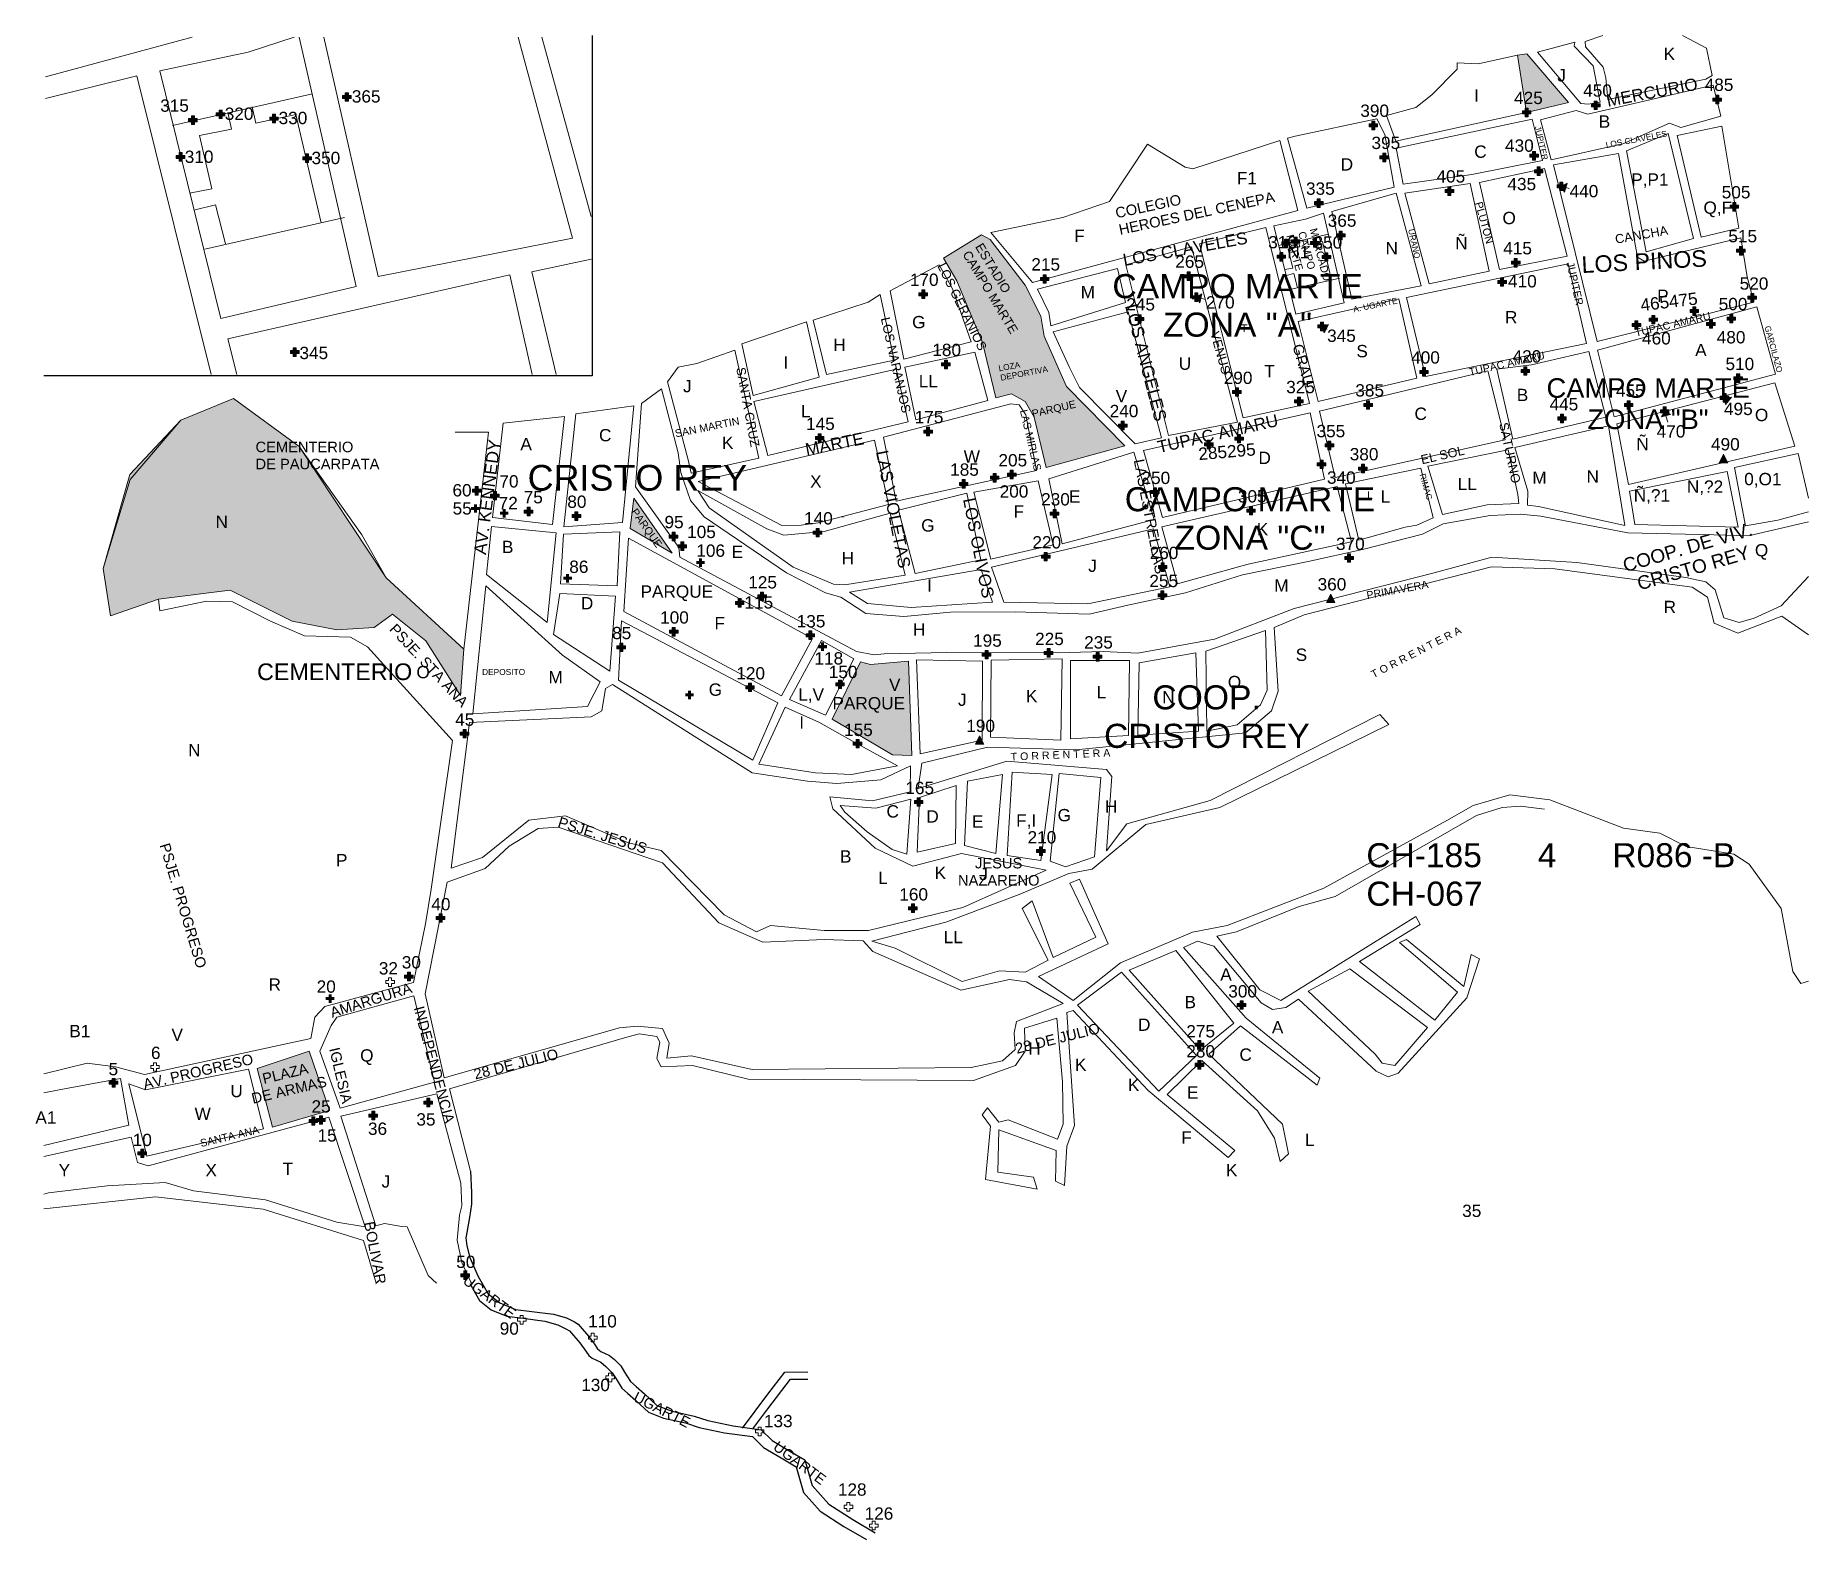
# Model space of a CAD drawing. Header units: millimetres. Extents: x -0.1 to 11.7, y -1.7 to 8.3.
import ezdxf

# ---------------------------------------------------------------- set-up
doc = ezdxf.new("R2010")
doc.units = ezdxf.units.MM
for name, color, linetype in [('PDF_Geometría', 7, 'Continuous'), ('PDF_Rellenos sólidos', 7, 'Continuous'), ('PDF_Texto', 1, 'Continuous')]:
    doc.layers.add(name, color=color, linetype=linetype)
doc.styles.add('PDF F1', font='arial.ttf')
doc.styles.add('PDF F2', font='arial.ttf')
doc.styles.add('PDF F3', font='arial.ttf')
pattern_1 = [(0, (0.024, -1.05), (0, 6.985), [5.08, -1.905]), (90, (0.024, -1.05), (-6.985, 4e-16), [5.08, -1.905])]
pattern_2 = [(0, (0.0426, -1.0116), (0, 6.985), [5.08, -1.905]), (90, (0.0426, -1.0116), (-6.985, 4e-16), [5.08, -1.905])]
pattern_3 = [(0, (-0.268, -0.282), (0, 6.985), [5.08, -1.905]), (90, (-0.268, -0.282), (-6.985, 4e-16), [5.08, -1.905])]
pattern_4 = [(0, (-0.2984, -0.2904), (0, 6.985), [5.08, -1.905]), (90, (-0.2984, -0.2904), (-6.985, 4e-16), [5.08, -1.905])]

msp = doc.modelspace()

# ---------------------------------------------------------------- texts
at = {"layer": 'PDF_Texto', "attachment_point": 4}
for s, insert, char_height, style in [('K', (10.733, 8.146), 0.0816, 'PDF F2'), ('J', (10.028, 8.004), 0.0816, 'PDF F2'), ('I', (9.478, 7.871), 0.0816, 'PDF F2'), ('B', (10.303, 7.698), 0.0816, 'PDF F2'), ('C', (9.478, 7.498), 0.0816, 'PDF F2'), ('D', (8.593, 7.414), 0.0816, 'PDF F2'), ('F1', (7.905, 7.323), 0.0816, 'PDF F2'), ('P,P1', (10.518, 7.306), 0.0816, 'PDF F2'), ('Q,F', (10.997, 7.116), 0.0816, 'PDF F2'), ('O', (9.665, 7.058), 0.0816, 'PDF F2'), ('F', (6.827, 6.941), 0.0816, 'PDF F2'), ('Ñ', (9.352, 6.891), 0.0816, 'PDF F2'), ('N1', (8.24, 6.833), 0.0816, 'PDF F2'), ('N', (8.89, 6.858), 0.0816, 'PDF F2'), ('M', (6.87, 6.568), 0.0816, 'PDF F2'), ('CAMPO MARTE', (7.08, 6.606), 0.15959, 'PDF F1'), ('P', (10.69, 6.543), 0.0816, 'PDF F2'), ('G', (5.753, 6.368), 0.0816, 'PDF F2'), ('ZONA "A"', (7.415, 6.351), 0.1596, 'PDF F1'), ('R', (9.682, 6.401), 0.0816, 'PDF F2'), ('H', (5.23, 6.218), 0.0816, 'PDF F2'), ('I', (4.9, 6.101), 0.0816, 'PDF F2'), ('U', (7.52, 6.093), 0.0816, 'PDF F2'), ('S', (8.697, 6.176), 0.0816, 'PDF F2'), ('A', (10.942, 6.184), 0.0816, 'PDF F2'), ('LL', (5.797, 5.978), 0.0816, 'PDF F2'), ('T', (8.087, 6.043), 0.0816, 'PDF F2'), ('CAMPO MARTE', (9.957, 5.931), 0.12959, 'PDF F1'), ('J', (4.235, 5.944), 0.0816, 'PDF F2'), ('V', (7.102, 5.878), 0.0816, 'PDF F2'), ('B', (9.76, 5.886), 0.0816, 'PDF F2'), ('L', (5.017, 5.778), 0.0816, 'PDF F2'), ('C', (9.082, 5.761), 0.0816, 'PDF F2'), ('ZONA "B"', (10.228, 5.724), 0.1296, 'PDF F1'), ('O', (11.338, 5.753), 0.0816, 'PDF F2'), ('C', (3.678, 5.619), 0.0816, 'PDF F2'), ('A', (3.157, 5.561), 0.0816, 'PDF F2'), ('K', (4.493, 5.569), 0.0816, 'PDF F2'), ('Ñ', (10.552, 5.561), 0.0816, 'PDF F2'), ('CRISTO REY', (3.205, 5.336), 0.1704, 'PDF F1'), ('W', (6.095, 5.478), 0.0816, 'PDF F2'), ('D', (8.048, 5.469), 0.0816, 'PDF F2'), ('X', (5.077, 5.313), 0.0816, 'PDF F2'), ('LL', (9.368, 5.296), 0.0816, 'PDF F2'), ('M', (9.863, 5.338), 0.0816, 'PDF F2'), ('N', (10.222, 5.346), 0.0816, 'PDF F2'), ('N,?2', (10.887, 5.271), 0.0816, 'PDF F2'), ('0,O1', (11.267, 5.321), 0.0816, 'PDF F2'), ('E', (6.793, 5.213), 0.0816, 'PDF F2'), ('CAMPO MARTE', (7.162, 5.194), 0.15959, 'PDF F1'), ('L', (8.857, 5.213), 0.0816, 'PDF F2'), ('Ñ,?1', (10.535, 5.213), 0.0816, 'PDF F2'), ('N', (1.137, 5.046), 0.0816, 'PDF F2'), ('G', (5.813, 5.021), 0.0816, 'PDF F2'), ('F', (6.425, 5.113), 0.0816, 'PDF F2'), ('ZONA "C"', (7.492, 4.939), 0.1596, 'PDF F1'), ('K', (8.037, 4.996), 0.0816, 'PDF F2'), ('B', (3.035, 4.879), 0.0816, 'PDF F2'), ('E', (4.557, 4.846), 0.0816, 'PDF F2'), ('H', (5.285, 4.804), 0.0816, 'PDF F2'), ('Q', (11.338, 4.846), 0.0816, 'PDF F2'), ('J', (6.92, 4.754), 0.0816, 'PDF F2'), ('I', (5.852, 4.623), 0.0816, 'PDF F2'), ('M', (8.153, 4.623), 0.0816, 'PDF F2'), ('D', (3.558, 4.506), 0.0816, 'PDF F2'), ('R', (10.733, 4.481), 0.0816, 'PDF F2'), ('F', (4.443, 4.373), 0.0816, 'PDF F2'), ('H', (5.758, 4.331), 0.0816, 'PDF F2'), ('S', (8.295, 4.164), 0.0816, 'PDF F2'), ('O', (2.468, 4.049), 0.0816, 'PDF F2'), ('M', (3.343, 4.016), 0.0816, 'PDF F2'), ('V', (5.6, 3.966), 0.0816, 'PDF F2'), ('O', (7.845, 3.983), 0.0816, 'PDF F2'), ('G', (4.405, 3.933), 0.0816, 'PDF F2'), ('L,V', (4.998, 3.893), 0.0816, 'PDF F2'), ('J', (6.057, 3.866), 0.0816, 'PDF F2'), ('K', (6.507, 3.891), 0.0816, 'PDF F2'), ('L', (6.975, 3.916), 0.0816, 'PDF F2'), ('COOP.', (7.345, 3.881), 0.1596, 'PDF F1'), ('N', (7.41, 3.883), 0.0816, 'PDF F2'), ('I', (5.005, 3.716), 0.0816, 'PDF F2'), ('CRISTO REY', (7.025, 3.626), 0.1596, 'PDF F1'), ('N', (0.955, 3.533), 0.0816, 'PDF F2'), ('H', (7.03, 3.159), 0.0816, 'PDF F2'), ('C', (5.583, 3.126), 0.0816, 'PDF F2'), ('D', (5.847, 3.093), 0.0816, 'PDF F2'), ('E', (6.15, 3.059), 0.0816, 'PDF F2'), ('F,I', (6.442, 3.059), 0.0816, 'PDF F2'), ('G', (6.717, 3.101), 0.0816, 'PDF F2'), ('P', (1.935, 2.803), 0.0816, 'PDF F2'), ('B', (5.275, 2.828), 0.0816, 'PDF F2'), ('L', (5.528, 2.686), 0.0816, 'PDF F2'), ('K', (5.902, 2.719), 0.0816, 'PDF F2'), ('NAZARENO', (6.057, 2.669), 0.0696, 'PDF F1'), ('JESUS', (6.17, 2.783), 0.0696, 'PDF F1'), ('J', (6.198, 2.711), 0.0816, 'PDF F2'), ('LL', (5.962, 2.294), 0.0816, 'PDF F2'), ('R', (1.488, 1.979), 0.0816, 'PDF F2'), ('A', (7.795, 2.046), 0.0816, 'PDF F2'), ('B', (7.558, 1.863), 0.0816, 'PDF F2'), ('B1', (0.168, 1.671), 0.0816, 'PDF F2'), ('V', (0.845, 1.646), 0.0816, 'PDF F2'), ('D', (7.25, 1.713), 0.0816, 'PDF F2'), ('A', (8.137, 1.696), 0.0816, 'PDF F2'), ('Q', (2.095, 1.498), 0.0816, 'PDF F2'), ('H', (6.523, 1.556), 0.0816, 'PDF F2'), ('C', (7.922, 1.514), 0.0816, 'PDF F2'), ('K', (6.832, 1.448), 0.0816, 'PDF F2'), ('U', (1.235, 1.273), 0.0816, 'PDF F2'), ('K', (7.183, 1.314), 0.0816, 'PDF F2'), ('E', (7.575, 1.264), 0.0816, 'PDF F2'), ('A1', (-0.057, 1.098), 0.0816, 'PDF F2'), ('W', (0.998, 1.123), 0.0816, 'PDF F2'), ('F', (7.537, 0.966), 0.0816, 'PDF F2'), ('L', (8.357, 0.949), 0.0816, 'PDF F2'), ('Y', (0.097, 0.749), 0.0816, 'PDF F2'), ('X', (1.07, 0.749), 0.0816, 'PDF F2'), ('T', (1.582, 0.758), 0.0816, 'PDF F2'), ('J', (2.237, 0.674), 0.0816, 'PDF F2'), ('K', (7.833, 0.749), 0.0816, 'PDF F2')]:
    msp.add_mtext(s, dxfattribs=dict(at, insert=insert, char_height=char_height, style=style))
at = {"layer": 'PDF_Texto', "color": 7, "attachment_point": 4}
for s, insert, char_height, style in [('365', (2.04, 7.864), 0.0816, 'PDF F2'), ('425', (9.742, 7.854), 0.0816, 'PDF F2'), ('450', (10.2, 7.903), 0.0816, 'PDF F2'), ('485', (11.005, 7.941), 0.0816, 'PDF F2'), ('315', (0.77, 7.803), 0.0816, 'PDF F2'), ('320', (1.198, 7.749), 0.0816, 'PDF F2'), ('330', (1.555, 7.721), 0.0816, 'PDF F2'), ('390', (8.723, 7.769), 0.0816, 'PDF F2'), ('395', (8.797, 7.556), 0.0816, 'PDF F2'), ('430', (9.682, 7.538), 0.0816, 'PDF F2'), ('310', (0.933, 7.464), 0.0816, 'PDF F2'), ('350', (1.773, 7.456), 0.0816, 'PDF F2'), ('335', (8.363, 7.253), 0.0816, 'PDF F2'), ('405', (9.228, 7.334), 0.0816, 'PDF F2'), ('435', (9.698, 7.283), 0.0816, 'PDF F2'), ('440', (10.11, 7.236), 0.0816, 'PDF F2'), ('505', (11.118, 7.229), 0.0816, 'PDF F2'), ('365', (8.507, 7.041), 0.0816, 'PDF F2'), ('310', (8.113, 6.898), 0.0816, 'PDF F2'), ('350', (8.413, 6.896), 0.0816, 'PDF F2'), ('515', (11.162, 6.938), 0.0816, 'PDF F2'), ('415', (9.67, 6.858), 0.0816, 'PDF F2'), ('215', (6.543, 6.751), 0.0816, 'PDF F2'), ('265', (7.497, 6.769), 0.0816, 'PDF F2'), ('170', (5.738, 6.649), 0.0816, 'PDF F2'), ('410', (9.702, 6.639), 0.0816, 'PDF F2'), ('520', (11.237, 6.624), 0.0816, 'PDF F2'), ('245', (7.172, 6.486), 0.0816, 'PDF F2'), ('270', (7.7, 6.499), 0.0816, 'PDF F2'), ('500', (11.098, 6.488), 0.0816, 'PDF F2'), ('345', (8.503, 6.278), 0.0816, 'PDF F2'), ('460', (10.59, 6.261), 0.0816, 'PDF F2'), ('480', (11.085, 6.268), 0.0816, 'PDF F2'), ('345', (1.693, 6.164), 0.0816, 'PDF F2'), ('180', (5.887, 6.184), 0.0816, 'PDF F2'), ('400', (9.06, 6.134), 0.0816, 'PDF F2'), ('420', (9.732, 6.141), 0.0816, 'PDF F2'), ('510', (11.143, 6.091), 0.0816, 'PDF F2'), ('290', (7.818, 5.999), 0.0816, 'PDF F2'), ('325', (8.232, 5.938), 0.0816, 'PDF F2'), ('385', (8.69, 5.916), 0.0816, 'PDF F2'), ('455', (10.417, 5.914), 0.0816, 'PDF F2'), ('175', (5.77, 5.739), 0.0816, 'PDF F2'), ('240', (7.062, 5.779), 0.0816, 'PDF F2'), ('445', (9.977, 5.824), 0.0816, 'PDF F2'), ('495', (11.133, 5.793), 0.0816, 'PDF F2'), ('145', (5.05, 5.694), 0.0816, 'PDF F2'), ('355', (8.433, 5.646), 0.0816, 'PDF F2'), ('470', (10.687, 5.644), 0.0816, 'PDF F2'), ('380', (8.653, 5.493), 0.0816, 'PDF F2'), ('490', (11.047, 5.559), 0.0816, 'PDF F2'), ('185', (6.005, 5.391), 0.0816, 'PDF F2'), ('205', (6.325, 5.453), 0.0816, 'PDF F2'), ('60', (2.707, 5.254), 0.0816, 'PDF F2'), ('70', (3.018, 5.313), 0.0816, 'PDF F2'), ('200', (6.333, 5.246), 0.0816, 'PDF F2'), ('250', (7.273, 5.336), 0.0816, 'PDF F2'), ('340', (8.502, 5.338), 0.0816, 'PDF F2'), ('55', (2.708, 5.134), 0.0816, 'PDF F2'), ('72', (3.013, 5.17), 0.0816, 'PDF F2'), ('75', (3.179, 5.208), 0.0816, 'PDF F2'), ('80', (3.468, 5.178), 0.0816, 'PDF F2'), ('230', (6.608, 5.194), 0.0816, 'PDF F2'), ('305', (7.912, 5.214), 0.0816, 'PDF F2'), ('95', (4.112, 5.043), 0.0816, 'PDF F2'), ('140', (5.037, 5.068), 0.0816, 'PDF F2'), ('807', (5.285, 5.078), 0.0096, 'PDF F2'), ('105', (4.262, 4.978), 0.0816, 'PDF F2'), ('220', (6.55, 4.909), 0.0816, 'PDF F2'), ('370', (8.562, 4.899), 0.0816, 'PDF F2'), ('106', (4.323, 4.854), 0.0816, 'PDF F2'), ('260', (7.327, 4.839), 0.0816, 'PDF F2'), ('86', (3.481, 4.747), 0.0816, 'PDF F2'), ('125', (4.667, 4.644), 0.0816, 'PDF F2'), ('255', (7.325, 4.653), 0.0816, 'PDF F2'), ('360', (8.44, 4.631), 0.0816, 'PDF F2'), ('115', (4.642, 4.511), 0.0816, 'PDF F2'), ('85', (3.765, 4.308), 0.0816, 'PDF F2'), ('100', (4.083, 4.411), 0.0816, 'PDF F2'), ('135', (4.988, 4.386), 0.0816, 'PDF F2'), ('195', (6.157, 4.258), 0.0816, 'PDF F2'), ('225', (6.568, 4.269), 0.0816, 'PDF F2'), ('235', (6.893, 4.246), 0.0816, 'PDF F2'), ('118', (5.106, 4.14), 0.0816, 'PDF F2'), ('120', (4.588, 4.041), 0.0816, 'PDF F2'), ('150', (5.201, 4.05), 0.0816, 'PDF F2'), ('45', (2.725, 3.734), 0.0816, 'PDF F2'), ('155', (5.302, 3.666), 0.0816, 'PDF F2'), ('190', (6.112, 3.693), 0.0816, 'PDF F2'), ('165', (5.708, 3.281), 0.0816, 'PDF F2'), ('210', (6.518, 2.954), 0.0816, 'PDF F2'), ('CH-185      4      R086 -B', (8.763, 2.835), 0.15907, 'PDF F3'), ('160', (5.668, 2.576), 0.0816, 'PDF F2'), ('CH-067                         ', (8.763, 2.58), 0.16, 'PDF F3'), ('40', (2.567, 2.511), 0.0816, 'PDF F2'), ('32', (2.219, 2.086), 0.0816, 'PDF F2'), ('30', (2.371, 2.126), 0.0816, 'PDF F2'), ('20', (1.807, 1.965), 0.0816, 'PDF F2'), ('300', (7.848, 1.934), 0.0816, 'PDF F2'), ('275', (7.57, 1.669), 0.0816, 'PDF F2'), ('6', (0.709, 1.526), 0.0816, 'PDF F2'), ('280', (7.57, 1.536), 0.0816, 'PDF F2'), ('5', (0.428, 1.418), 0.0816, 'PDF F2'), ('25', (1.773, 1.171), 0.0816, 'PDF F2'), ('36', (2.147, 1.023), 0.0816, 'PDF F2'), ('35', (2.468, 1.085), 0.0816, 'PDF F2'), ('10', (0.588, 0.949), 0.0816, 'PDF F2'), ('15', (1.813, 0.979), 0.0816, 'PDF F2'), ('35', (9.398, 0.479), 0.0816, 'PDF F2'), ('50', (2.732, 0.141), 0.0816, 'PDF F2'), ('110', (3.606, -0.253), 0.0816, 'PDF F2'), ('90', (3.02, -0.301), 0.0816, 'PDF F2'), ('130', (3.56, -0.675), 0.0816, 'PDF F2'), ('133', (4.771, -0.914), 0.0816, 'PDF F2'), ('128', (5.261, -1.368), 0.0816, 'PDF F2'), ('126', (5.438, -1.527), 0.0816, 'PDF F2')]:
    msp.add_mtext(s, dxfattribs=dict(at, insert=insert, char_height=char_height, style=style))
at = {"layer": 'PDF_Texto', "color": 5, "attachment_point": 4}
for s, insert, char_height, rotation, style in [('MERCURIO', (10.356, 7.834), 0.0804, 10.8232, 'PDF F1'), ('JUPITER', (9.898, 7.668), 0.0396, 282.482, 'PDF F1'), ('LOS CLAVELES', (10.35, 7.541), 0.03959, 10.91, 'PDF F1'), ('COLEGIO', (7.101, 7.09), 0.0696, 12.0396, 'PDF F1'), ('HEROES DEL CENEPA', (7.124, 6.98), 0.06958, 12.0518, 'PDF F1'), ('PLUTON', (9.506, 7.165), 0.0504, 285.5539, 'PDF F1'), ('LOS CLAVELES', (7.151, 6.779), 0.08038, 10.3329, 'PDF F1'), ('MARTE', (8.256, 6.948), 0.0504, 285.3728, 'PDF F1'), ('CAMPO', (8.334, 6.968), 0.0504, 285.283, 'PDF F1'), ('MERCADO', (8.411, 6.99), 0.0504, 285.179, 'PDF F1'), ('URANO', (9.059, 6.986), 0.0396, 282.1744, 'PDF F1'), ('CANCHA', (10.412, 6.917), 0.06, 9.9105, 'PDF F1'), ('CAMPO MARTE', (6.11, 6.834), 0.06, 301.1316, 'PDF F1'), ('ESTADIO', (6.194, 6.884), 0.06, 301.0833, 'PDF F1'), ('LOS GERANIOS', (5.945, 6.755), 0.05998, 296.1194, 'PDF F1'), ('JUPITER', (10.113, 6.767), 0.0504, 282.6335, 'PDF F1'), ('LOS ANGELES', (7.202, 6.487), 0.08158, 284.5325, 'PDF F1'), ('A. UGARTE', (8.676, 6.453), 0.0396, 11.3244, 'PDF F1'), ('LOS NARANJOS', (5.574, 6.4), 0.05998, 282.6809, 'PDF F1'), ('TUPAC AMARU', (10.544, 6.296), 0.05039, 13.089, 'PDF F1'), ('VENUS', (7.757, 6.305), 0.06, 285.7338, 'PDF F1'), ('GARCILAZO', (11.42, 6.343), 0.0394, 285.1925, 'PDF F2'), ('GRAU', (8.306, 6.221), 0.0696, 286.0125, 'PDF F1'), ('TUPAC AMARU', (9.444, 6.036), 0.05038, 12.8766, 'PDF F1'), ('SANTA CRUZ', (4.616, 6.069), 0.06, 280.4572, 'PDF F1'), ('LOZA', (6.326, 6.061), 0.0396, 10.6408, 'PDF F1'), ('DEPORTIVA', (6.338, 5.999), 0.0396, 10.7779, 'PDF F1'), ('LAS MIRLAS', (6.491, 5.788), 0.0504, 283.2869, 'PDF F1'), ('PARQUE', (6.549, 5.754), 0.0504, 12.9894, 'PDF F1'), ('TUPAC AMARU', (7.38, 5.539), 0.08038, 12.8081, 'PDF F1'), ('SAN MARTIN', (4.182, 5.629), 0.0504, 11.5, 'PDF F1'), ('SATURNO', (9.672, 5.703), 0.06, 281.8701, 'PDF F1'), ('AV. KENNEDY', (2.888, 4.83), 0.08158, 82.5516, 'PDF F1'), ('MARTE', (5.046, 5.524), 0.0804, 11.1456, 'PDF F1'), ('EL SOL', (9.125, 5.455), 0.06, 12.8459, 'PDF F1'), ('LAS VIOLETAS', (5.552, 5.518), 0.0804, 281.1004, 'PDF F1'), ('LAS ESTRELLAS', (7.255, 5.46), 0.06959, 280.8533, 'PDF F1'), ('RIMAC', (9.134, 5.364), 0.0396, 285.8235, 'PDF F1'), ('LOS OLIVOS', (6.129, 5.203), 0.0804, 281.0685, 'PDF F1'), ('PARQUE', (3.903, 5.122), 0.0504, 305.1935, 'PDF F1'), ('PRIMAVERA', (8.765, 4.558), 0.0504, 10.3971, 'PDF F1'), ('PSJE. STA ANA', (2.309, 4.353), 0.06918, 312.9062, 'PDF F1'), ('T O R R E N T E R A', (8.799, 4.03), 0.05039, 27.1944, 'PDF F1'), ('T O R R E N T E R A', (6.406, 3.488), 0.05039, 2.3563, 'PDF F1'), ('PSJE. JESUS', (3.41, 3.058), 0.06959, 342.7835, 'PDF F1'), ('PSJE. PROGRESO', (0.798, 2.913), 0.0696, 286.7718, 'PDF F1'), ('AMARGURA', (1.899, 1.791), 0.0696, 17.4549, 'PDF F1'), ('INDEPENDENCIA', (2.483, 1.834), 0.06958, 284.9136, 'PDF F1'), ('28 DE JULIO', (6.439, 1.553), 0.0696, 13.9886, 'PDF F1'), ('IGLESIA', (1.923, 1.561), 0.0696, 283.1783, 'PDF F1'), ('28 DE JULIO', (2.85, 1.383), 0.0696, 13.9886, 'PDF F1'), ('AV. PROGRESO', (0.659, 1.317), 0.06958, 13.2066, 'PDF F1'), ('PLAZA', (1.449, 1.354), 0.0696, 13.3651, 'PDF F1'), ('DE ARMAS', (1.377, 1.222), 0.0696, 13.2563, 'PDF F1'), ('SANTA ANA', (1.036, 0.926), 0.0504, 13.3838, 'PDF F1'), ('BOLIVAR', (2.154, 0.408), 0.0696, 280.9313, 'PDF F1'), ('UGARTE', (2.79, 0.031), 0.0696, 323.1182, 'PDF F1'), ('UGARTE', (3.915, -0.747), 0.0696, 333.0848, 'PDF F1'), ('UGARTE', (4.846, -1.07), 0.0696, 323.1182, 'PDF F1')]:
    msp.add_mtext(s, dxfattribs=dict(at, insert=insert, char_height=char_height, rotation=rotation, style=style))
at = {"layer": 'PDF_Texto', "attachment_point": 4, "style": 'PDF F1'}
for s, insert, char_height, rotation in [('LOS PINOS', (10.189, 6.748), 0.1104, 3.0327), ('COOP. DE VIV.', (10.466, 4.753), 0.08998, 16.1597), ('CRISTO REY', (10.561, 4.633), 0.09, 16.1317)]:
    msp.add_mtext(s, dxfattribs=dict(at, insert=insert, char_height=char_height, rotation=rotation))
at = {"layer": 'PDF_Texto', "color": 7, "char_height": 0.0816, "attachment_point": 4, "style": 'PDF F2'}
for s, insert, rotation in [('465475', (10.58, 6.481), 6.8201), ('285295', (7.65, 5.494), 4.8754)]:
    msp.add_mtext(s, dxfattribs=dict(at, insert=insert, rotation=rotation))
at = {"layer": 'PDF_Texto', "color": 5, "attachment_point": 4, "style": 'PDF F1'}
for s, insert, char_height in [('T', (7.932, 6.328), 0.0504), ('CEMENTERIO', (1.402, 5.541), 0.0696), ('DE PAUCARPATA', (1.402, 5.428), 0.0696), ('L', (8.768, 5.223), 0.0504), ('PARQUE', (3.953, 4.572), 0.0816), ('CEMENTERIO', (1.412, 4.051), 0.1104), ('DEPOSITO', (2.903, 4.05), 0.0396), ('PARQUE', (5.225, 3.832), 0.0816)]:
    msp.add_mtext(s, dxfattribs=dict(at, insert=insert, char_height=char_height))

# ---------------------------------------------------------------- hatches: boundary and pattern name
at = {"true_color": 0xf8d731}
h = msp.add_hatch(color=40, dxfattribs=at)
h.dxf.hatch_style = 1
h.paths.add_polyline_path([(2.897, 5.262), (2.878, 5.262), (2.878, 5.28), (2.858, 5.28), (2.858, 5.262), (2.84, 5.262), (2.84, 5.242), (2.858, 5.242), (2.858, 5.223), (2.878, 5.223), (2.878, 5.242), (2.897, 5.242)])
h = msp.add_hatch(color=40, dxfattribs=at)
h.dxf.hatch_style = 1
h.paths.add_polyline_path([(3.077, 5.112), (3.059, 5.112), (3.059, 5.13), (3.039, 5.13), (3.039, 5.112), (3.021, 5.112), (3.021, 5.092), (3.039, 5.092), (3.039, 5.073), (3.059, 5.073), (3.059, 5.092), (3.077, 5.092)])
h = msp.add_hatch(color=40, dxfattribs=at)
h.dxf.hatch_style = 1
h.paths.add_polyline_path([(3.498, 4.682), (3.48, 4.682), (3.48, 4.7), (3.46, 4.7), (3.46, 4.682), (3.441, 4.682), (3.441, 4.662), (3.46, 4.662), (3.46, 4.643), (3.48, 4.643), (3.48, 4.662), (3.498, 4.662)])
h = msp.add_hatch(color=40, dxfattribs=at)
h.dxf.hatch_style = 1
h.paths.add_polyline_path([(4.379, 4.786), (4.36, 4.786), (4.36, 4.804), (4.34, 4.804), (4.34, 4.786), (4.322, 4.786), (4.322, 4.766), (4.34, 4.766), (4.34, 4.747), (4.36, 4.747), (4.36, 4.766), (4.379, 4.766)])
h = msp.add_hatch(color=40, dxfattribs=at)
h.dxf.hatch_style = 1
h.paths.add_polyline_path([(5.188, 4.228), (5.17, 4.228), (5.17, 4.247), (5.15, 4.247), (5.15, 4.228), (5.131, 4.228), (5.131, 4.208), (5.15, 4.208), (5.15, 4.19), (5.17, 4.19), (5.17, 4.208), (5.188, 4.208)])
h = msp.add_hatch(color=40, dxfattribs=at)
h.dxf.hatch_style = 1
h.paths.add_polyline_path([(4.306, 3.908), (4.288, 3.908), (4.288, 3.926), (4.268, 3.926), (4.268, 3.908), (4.25, 3.908), (4.25, 3.888), (4.268, 3.888), (4.268, 3.869), (4.288, 3.869), (4.288, 3.888), (4.306, 3.888)])
h = msp.add_hatch(dxfattribs=at)
h.set_pattern_fill('ANGLE', color=40)
h.set_pattern_definition(pattern_4)
h.paths.add_polyline_path([(1.887, 1.881), (1.869, 1.881), (1.869, 1.899), (1.849, 1.899), (1.849, 1.881), (1.831, 1.881), (1.831, 1.861), (1.849, 1.861), (1.849, 1.843), (1.869, 1.843), (1.869, 1.861), (1.887, 1.861)])
h = msp.add_hatch(dxfattribs=at)
h.set_pattern_fill('ANGLE', color=40)
h.set_pattern_definition(pattern_4)
h.paths.add_polyline_path([(1.887, 1.881), (1.869, 1.881), (1.869, 1.899), (1.849, 1.899), (1.849, 1.881), (1.831, 1.881), (1.831, 1.861), (1.849, 1.861), (1.849, 1.843), (1.869, 1.843), (1.869, 1.861), (1.887, 1.861)])
h = msp.add_hatch(dxfattribs=at)
h.set_pattern_fill('ANGLE', color=40)
h.set_pattern_definition(pattern_4)
h.paths.add_polyline_path([(1.887, 1.881), (1.869, 1.881), (1.869, 1.899), (1.849, 1.899), (1.849, 1.881), (1.831, 1.881), (1.831, 1.861), (1.849, 1.861), (1.849, 1.843), (1.869, 1.843), (1.869, 1.861), (1.887, 1.861)])
h = msp.add_hatch(dxfattribs=at)
h.set_pattern_fill('ANGLE', color=40)
h.set_pattern_definition(pattern_4)
h.paths.add_polyline_path([(1.887, 1.881), (1.869, 1.881), (1.869, 1.899), (1.849, 1.899), (1.849, 1.881), (1.831, 1.881), (1.831, 1.861), (1.849, 1.861), (1.849, 1.843), (1.869, 1.843), (1.869, 1.861), (1.887, 1.861)])
h = msp.add_hatch(dxfattribs=at)
h.set_pattern_fill('ANGLE', color=40)
h.set_pattern_definition([(0, (-0.296, -0.284), (0, 6.985), [5.08, -1.905]), (90, (-0.296, -0.284), (-6.985, 4e-16), [5.08, -1.905])])
h.paths.add_polyline_path([(1.889, 1.888), (1.871, 1.888), (1.871, 1.906), (1.851, 1.906), (1.851, 1.888), (1.833, 1.888), (1.833, 1.868), (1.851, 1.868), (1.851, 1.849), (1.871, 1.849), (1.871, 1.868), (1.889, 1.868)])
h = msp.add_hatch(dxfattribs=at)
h.set_pattern_fill('ANGLE', color=40)
h.set_pattern_definition([(0, (-0.293, -0.257), (0, 6.985), [5.08, -1.905]), (90, (-0.293, -0.257), (-6.985, 4e-16), [5.08, -1.905])])
h.paths.add_polyline_path([(1.893, 1.914), (1.875, 1.914), (1.875, 1.933), (1.855, 1.933), (1.855, 1.914), (1.836, 1.914), (1.836, 1.894), (1.855, 1.894), (1.855, 1.876), (1.875, 1.876), (1.875, 1.894), (1.893, 1.894)])
h = msp.add_hatch(dxfattribs=at)
h.set_pattern_fill('ANGLE', color=40)
h.set_pattern_definition([(0, (-0.269, -0.275), (0, 6.985), [5.08, -1.905]), (90, (-0.269, -0.275), (-6.985, 4e-16), [5.08, -1.905])])
h.paths.add_polyline_path([(1.917, 1.896), (1.899, 1.896), (1.899, 1.914), (1.879, 1.914), (1.879, 1.896), (1.86, 1.896), (1.86, 1.876), (1.879, 1.876), (1.879, 1.858), (1.899, 1.858), (1.899, 1.876), (1.917, 1.876)])
h = msp.add_hatch(dxfattribs=at)
h.set_pattern_fill('ANGLE', color=40)
h.set_pattern_definition([(0, (-0.269, -0.2775), (0, 6.985), [5.08, -1.905]), (90, (-0.269, -0.2775), (-6.985, 4e-16), [5.08, -1.905])])
h.paths.add_polyline_path([(1.917, 1.894), (1.899, 1.894), (1.899, 1.912), (1.879, 1.912), (1.879, 1.894), (1.86, 1.894), (1.86, 1.874), (1.879, 1.874), (1.879, 1.856), (1.899, 1.856), (1.899, 1.874), (1.917, 1.874)])
h = msp.add_hatch(dxfattribs=at)
h.set_pattern_fill('ANGLE', color=40)
h.set_pattern_definition(pattern_3)
h.paths.add_polyline_path([(1.917, 1.89), (1.899, 1.89), (1.899, 1.908), (1.879, 1.908), (1.879, 1.89), (1.861, 1.89), (1.861, 1.87), (1.879, 1.87), (1.879, 1.851), (1.899, 1.851), (1.899, 1.87), (1.917, 1.87)])
h = msp.add_hatch(dxfattribs=at)
h.set_pattern_fill('ANGLE', color=40)
h.set_pattern_definition(pattern_3)
h.paths.add_polyline_path([(1.917, 1.89), (1.899, 1.89), (1.899, 1.908), (1.879, 1.908), (1.879, 1.89), (1.861, 1.89), (1.861, 1.87), (1.879, 1.87), (1.879, 1.851), (1.899, 1.851), (1.899, 1.87), (1.917, 1.87)])
h = msp.add_hatch(dxfattribs=at)
h.set_pattern_fill('ANGLE', color=40)
h.set_pattern_definition([(0, (-0.2675, -0.2645), (0, 6.985), [5.08, -1.905]), (90, (-0.2675, -0.2645), (-6.985, 4e-16), [5.08, -1.905])])
h.paths.add_polyline_path([(1.918, 1.907), (1.9, 1.907), (1.9, 1.925), (1.88, 1.925), (1.88, 1.907), (1.862, 1.907), (1.862, 1.887), (1.88, 1.887), (1.88, 1.869), (1.9, 1.869), (1.9, 1.887), (1.918, 1.887)])
h = msp.add_hatch(color=40, dxfattribs=at)
h.dxf.hatch_style = 1
h.paths.add_polyline_path([(1.906, 1.914), (1.886, 1.914), (1.886, 1.896), (1.867, 1.896), (1.867, 1.876), (1.886, 1.876), (1.886, 1.857), (1.906, 1.857), (1.906, 1.876), (1.924, 1.876), (1.924, 1.896), (1.906, 1.896)])
h = msp.add_hatch(dxfattribs=at)
h.set_pattern_fill('ANGLE', color=40)
h.set_pattern_definition([(0, (-0.2614, -0.247), (0, 6.985), [5.08, -1.905]), (90, (-0.2614, -0.247), (-6.985, 4e-16), [5.08, -1.905])])
h.paths.add_polyline_path([(1.924, 1.925), (1.906, 1.925), (1.906, 1.943), (1.886, 1.943), (1.886, 1.925), (1.868, 1.925), (1.868, 1.905), (1.886, 1.905), (1.886, 1.886), (1.906, 1.886), (1.906, 1.905), (1.924, 1.905)])
h = msp.add_hatch(dxfattribs=at)
h.set_pattern_fill('ANGLE', color=40)
h.set_pattern_definition([(0, (-0.258, -0.2686), (0, 6.985), [5.08, -1.905]), (90, (-0.258, -0.2686), (-6.985, 4e-16), [5.08, -1.905])])
h.paths.add_polyline_path([(1.928, 1.903), (1.91, 1.903), (1.91, 1.921), (1.89, 1.921), (1.89, 1.903), (1.871, 1.903), (1.871, 1.883), (1.89, 1.883), (1.89, 1.864), (1.91, 1.864), (1.91, 1.883), (1.928, 1.883)])
h = msp.add_hatch(dxfattribs=at)
h.set_pattern_fill('ANGLE', color=40)
h.set_pattern_definition([(0, (-1.073, -0.51), (0, 6.985), [5.08, -1.905]), (90, (-1.073, -0.51), (-6.985, 4e-16), [5.08, -1.905])])
h.paths.add_polyline_path([(1.112, 1.661), (1.094, 1.661), (1.094, 1.679), (1.074, 1.679), (1.074, 1.661), (1.056, 1.661), (1.056, 1.641), (1.074, 1.641), (1.074, 1.623), (1.094, 1.623), (1.094, 1.641), (1.112, 1.641)])
h = msp.add_hatch(dxfattribs=at)
h.set_pattern_fill('ANGLE', color=40)
h.set_pattern_definition(pattern_1)
h.paths.add_polyline_path([(0.764, 1.443), (0.746, 1.443), (0.746, 1.461), (0.726, 1.461), (0.726, 1.443), (0.708, 1.443), (0.708, 1.423), (0.726, 1.423), (0.726, 1.405), (0.746, 1.405), (0.746, 1.423), (0.764, 1.423)])
h = msp.add_hatch(dxfattribs=at)
h.set_pattern_fill('ANGLE', color=40)
h.set_pattern_definition(pattern_2)
h.paths.add_polyline_path([(2.228, 1.16), (2.21, 1.16), (2.21, 1.178), (2.19, 1.178), (2.19, 1.16), (2.172, 1.16), (2.172, 1.14), (2.19, 1.14), (2.19, 1.121), (2.21, 1.121), (2.21, 1.14), (2.228, 1.14)])
h = msp.add_hatch(dxfattribs=at)
h.set_pattern_fill('ANGLE', color=40)
h.set_pattern_definition(pattern_2)
h.paths.add_polyline_path([(2.228, 1.16), (2.21, 1.16), (2.21, 1.178), (2.19, 1.178), (2.19, 1.16), (2.172, 1.16), (2.172, 1.14), (2.19, 1.14), (2.19, 1.121), (2.21, 1.121), (2.21, 1.14), (2.228, 1.14)])
h = msp.add_hatch(dxfattribs=at)
h.set_pattern_fill('ANGLE', color=40)
h.set_pattern_definition(pattern_2)
h.paths.add_polyline_path([(2.228, 1.16), (2.21, 1.16), (2.21, 1.178), (2.19, 1.178), (2.19, 1.16), (2.172, 1.16), (2.172, 1.14), (2.19, 1.14), (2.19, 1.121), (2.21, 1.121), (2.21, 1.14), (2.228, 1.14)])
h = msp.add_hatch(dxfattribs=at)
h.set_pattern_fill('ANGLE', color=40)
h.set_pattern_definition(pattern_1)
h.paths.add_polyline_path([(2.21, 1.121), (2.192, 1.121), (2.192, 1.14), (2.172, 1.14), (2.172, 1.121), (2.153, 1.121), (2.153, 1.101), (2.172, 1.101), (2.172, 1.083), (2.192, 1.083), (2.192, 1.101), (2.21, 1.101)])
h = msp.add_hatch(dxfattribs=at)
h.set_pattern_fill('ANGLE', color=40)
h.set_pattern_definition([(0, (0.024, -1.071), (0, 6.985), [5.08, -1.905]), (90, (0.024, -1.071), (-6.985, 4e-16), [5.08, -1.905])])
h.paths.add_polyline_path([(2.21, 1.101), (2.192, 1.101), (2.192, 1.119), (2.172, 1.119), (2.172, 1.101), (2.153, 1.101), (2.153, 1.081), (2.172, 1.081), (2.172, 1.062), (2.192, 1.062), (2.192, 1.081), (2.21, 1.081)])
h = msp.add_hatch(dxfattribs=at)
h.set_pattern_fill('ANGLE', color=40)
h.set_pattern_definition([(0, (0.0426, -1.0316), (0, 6.985), [5.08, -1.905]), (90, (0.0426, -1.0316), (-6.985, 4e-16), [5.08, -1.905])])
h.paths.add_polyline_path([(2.228, 1.14), (2.21, 1.14), (2.21, 1.158), (2.19, 1.158), (2.19, 1.14), (2.172, 1.14), (2.172, 1.12), (2.19, 1.12), (2.19, 1.101), (2.21, 1.101), (2.21, 1.12), (2.228, 1.12)])
h = msp.add_hatch(dxfattribs=at)
h.set_pattern_fill('ANGLE', color=40)
h.set_pattern_definition([(0, (0.053, -1.05), (0, 6.985), [5.08, -1.905]), (90, (0.053, -1.05), (-6.985, 4e-16), [5.08, -1.905])])
h.paths.add_polyline_path([(2.239, 1.121), (2.22, 1.121), (2.22, 1.14), (2.2, 1.14), (2.2, 1.121), (2.182, 1.121), (2.182, 1.101), (2.2, 1.101), (2.2, 1.083), (2.22, 1.083), (2.22, 1.101), (2.239, 1.101)])
h = msp.add_hatch(dxfattribs=at)
h.set_pattern_fill('ANGLE', color=40)
h.set_pattern_definition([(0, (0.0614, -1.018), (0, 6.985), [5.08, -1.905]), (90, (0.0614, -1.018), (-6.985, 4e-16), [5.08, -1.905])])
h.paths.add_polyline_path([(2.247, 1.154), (2.229, 1.154), (2.229, 1.172), (2.209, 1.172), (2.209, 1.154), (2.19, 1.154), (2.19, 1.134), (2.209, 1.134), (2.209, 1.115), (2.229, 1.115), (2.229, 1.134), (2.247, 1.134)])
h = msp.add_hatch(dxfattribs=at)
h.set_pattern_fill('ANGLE', color=40)
h.set_pattern_definition(pattern_1)
h.paths.add_polyline_path([(3.762, -0.596), (3.742, -0.596), (3.742, -0.614), (3.724, -0.614), (3.724, -0.634), (3.742, -0.634), (3.742, -0.653), (3.762, -0.653), (3.762, -0.634), (3.78, -0.634), (3.78, -0.614), (3.762, -0.614)])
h.paths.add_polyline_path([(4.752, -0.954), (4.732, -0.954), (4.732, -0.972), (4.714, -0.972), (4.714, -0.992), (4.732, -0.992), (4.732, -1.011), (4.752, -1.011), (4.752, -0.992), (4.77, -0.992), (4.77, -0.972), (4.752, -0.972)])
h.paths.add_polyline_path([(5.34, -1.453), (5.32, -1.453), (5.32, -1.472), (5.302, -1.472), (5.302, -1.492), (5.32, -1.492), (5.32, -1.51), (5.34, -1.51), (5.34, -1.492), (5.359, -1.492), (5.359, -1.472), (5.34, -1.472)])
h.paths.add_polyline_path([(5.509, -1.577), (5.489, -1.577), (5.489, -1.596), (5.47, -1.596), (5.47, -1.616), (5.489, -1.616), (5.489, -1.634), (5.509, -1.634), (5.509, -1.616), (5.527, -1.616), (5.527, -1.596), (5.509, -1.596)])
h.paths.add_polyline_path([(3.156, -0.214), (3.156, -0.232), (3.138, -0.232), (3.138, -0.252), (3.156, -0.252), (3.156, -0.271), (3.176, -0.271), (3.176, -0.252), (3.195, -0.252), (3.195, -0.232), (3.176, -0.232), (3.176, -0.214)])
h = msp.add_hatch(dxfattribs=at)
h.set_pattern_fill('ANGLE', color=40)
h.set_pattern_definition(pattern_1)
h.paths.add_polyline_path([(3.627, -0.332), (3.627, -0.35), (3.609, -0.35), (3.609, -0.37), (3.627, -0.37), (3.627, -0.389), (3.647, -0.389), (3.647, -0.37), (3.665, -0.37), (3.665, -0.35), (3.647, -0.35), (3.647, -0.332)])
at = {"layer": 'PDF_Rellenos sólidos', "transparency": 33554559}
for color, points in [(256, [(1.978, 7.85), (1.978, 7.87), (1.997, 7.87), (1.997, 7.888), (2.017, 7.888), (2.017, 7.87), (2.035, 7.87), (2.035, 7.85), (2.017, 7.85), (2.017, 7.832), (1.997, 7.832), (1.997, 7.85)]), (1, [(1.142, 7.735), (1.142, 7.755), (1.16, 7.755), (1.16, 7.773), (1.18, 7.773), (1.18, 7.755), (1.198, 7.755), (1.198, 7.735), (1.18, 7.735), (1.18, 7.717), (1.16, 7.717), (1.16, 7.735)]), (256, [(9.797, 7.748), (9.797, 7.768), (9.815, 7.768), (9.815, 7.787), (9.835, 7.787), (9.835, 7.768), (9.853, 7.768), (9.853, 7.748), (9.835, 7.748), (9.835, 7.73), (9.815, 7.73), (9.815, 7.748)]), (256, [(10.255, 7.795), (10.255, 7.815), (10.273, 7.815), (10.273, 7.833), (10.293, 7.833), (10.293, 7.815), (10.312, 7.815), (10.312, 7.795), (10.293, 7.795), (10.293, 7.777), (10.273, 7.777), (10.273, 7.795)]), (256, [(11.06, 7.833), (11.06, 7.853), (11.078, 7.853), (11.078, 7.872), (11.098, 7.872), (11.098, 7.853), (11.117, 7.853), (11.117, 7.833), (11.098, 7.833), (11.098, 7.815), (11.078, 7.815), (11.078, 7.833)]), (256, [(0.958, 7.697), (0.958, 7.717), (0.977, 7.717), (0.977, 7.735), (0.997, 7.735), (0.997, 7.717), (1.015, 7.717), (1.015, 7.697), (0.997, 7.697), (0.997, 7.678), (0.977, 7.678), (0.977, 7.697)]), (256, [(1.497, 7.708), (1.497, 7.728), (1.515, 7.728), (1.515, 7.747), (1.535, 7.747), (1.535, 7.728), (1.553, 7.728), (1.553, 7.708), (1.535, 7.708), (1.535, 7.69), (1.515, 7.69), (1.515, 7.708)]), (256, [(8.782, 7.662), (8.782, 7.682), (8.8, 7.682), (8.8, 7.7), (8.82, 7.7), (8.82, 7.682), (8.838, 7.682), (8.838, 7.662), (8.82, 7.662), (8.82, 7.643), (8.8, 7.643), (8.8, 7.662)]), (256, [(0.877, 7.453), (0.877, 7.473), (0.895, 7.473), (0.895, 7.492), (0.915, 7.492), (0.915, 7.473), (0.933, 7.473), (0.933, 7.453), (0.915, 7.453), (0.915, 7.435), (0.895, 7.435), (0.895, 7.453)]), (1, [(1.715, 7.445), (1.715, 7.465), (1.733, 7.465), (1.733, 7.483), (1.753, 7.483), (1.753, 7.465), (1.772, 7.465), (1.772, 7.445), (1.753, 7.445), (1.753, 7.427), (1.733, 7.427), (1.733, 7.445)]), (1, [(8.853, 7.45), (8.853, 7.47), (8.872, 7.47), (8.872, 7.488), (8.892, 7.488), (8.892, 7.47), (8.91, 7.47), (8.91, 7.45), (8.892, 7.45), (8.892, 7.432), (8.872, 7.432), (8.872, 7.45)]), (256, [(9.847, 7.462), (9.847, 7.482), (9.865, 7.482), (9.865, 7.5), (9.885, 7.5), (9.885, 7.482), (9.903, 7.482), (9.903, 7.462), (9.885, 7.462), (9.885, 7.443), (9.865, 7.443), (9.865, 7.462)]), (256, [(9.877, 7.358), (9.877, 7.378), (9.895, 7.378), (9.895, 7.397), (9.915, 7.397), (9.915, 7.378), (9.933, 7.378), (9.933, 7.358), (9.915, 7.358), (9.915, 7.34), (9.895, 7.34), (9.895, 7.358)]), (256, [(10.027, 7.258), (10.027, 7.278), (10.045, 7.278), (10.045, 7.297), (10.065, 7.297), (10.065, 7.278), (10.083, 7.278), (10.083, 7.258), (10.065, 7.258), (10.065, 7.24), (10.045, 7.24), (10.045, 7.258)]), (1, [(8.42, 7.147), (8.42, 7.167), (8.438, 7.167), (8.438, 7.185), (8.458, 7.185), (8.458, 7.167), (8.477, 7.167), (8.477, 7.147), (8.458, 7.147), (8.458, 7.128), (8.438, 7.128), (8.438, 7.147)]), (256, [(9.285, 7.227), (9.285, 7.247), (9.303, 7.247), (9.303, 7.265), (9.323, 7.265), (9.323, 7.247), (9.342, 7.247), (9.342, 7.227), (9.323, 7.227), (9.323, 7.208), (9.303, 7.208), (9.303, 7.227)]), (256, [(11.173, 7.123), (11.173, 7.143), (11.192, 7.143), (11.192, 7.162), (11.212, 7.162), (11.212, 7.143), (11.23, 7.143), (11.23, 7.123), (11.212, 7.123), (11.212, 7.105), (11.192, 7.105), (11.192, 7.123)]), (256, [(8.565, 6.933), (8.565, 6.953), (8.583, 6.953), (8.583, 6.972), (8.603, 6.972), (8.603, 6.953), (8.622, 6.953), (8.622, 6.933), (8.603, 6.933), (8.603, 6.915), (8.583, 6.915), (8.583, 6.933)]), (256, [(8.172, 6.792), (8.172, 6.812), (8.19, 6.812), (8.19, 6.83), (8.21, 6.83), (8.21, 6.812), (8.228, 6.812), (8.228, 6.792), (8.21, 6.792), (8.21, 6.773), (8.19, 6.773), (8.19, 6.792)]), (256, [(8.202, 6.88), (8.202, 6.9), (8.22, 6.9), (8.22, 6.918), (8.24, 6.918), (8.24, 6.9), (8.258, 6.9), (8.258, 6.88), (8.24, 6.88), (8.24, 6.862), (8.22, 6.862), (8.22, 6.88)]), (1, [(8.267, 6.893), (8.267, 6.913), (8.285, 6.913), (8.285, 6.932), (8.305, 6.932), (8.305, 6.913), (8.323, 6.913), (8.323, 6.893), (8.305, 6.893), (8.305, 6.875), (8.285, 6.875), (8.285, 6.893)]), (256, [(8.393, 6.883), (8.393, 6.903), (8.412, 6.903), (8.412, 6.922), (8.432, 6.922), (8.432, 6.903), (8.45, 6.903), (8.45, 6.883), (8.432, 6.883), (8.432, 6.865), (8.412, 6.865), (8.412, 6.883)]), (1, [(8.47, 6.79), (8.47, 6.81), (8.488, 6.81), (8.488, 6.828), (8.508, 6.828), (8.508, 6.81), (8.527, 6.81), (8.527, 6.79), (8.508, 6.79), (8.508, 6.772), (8.488, 6.772), (8.488, 6.79)]), (256, [(11.217, 6.832), (11.217, 6.852), (11.235, 6.852), (11.235, 6.87), (11.255, 6.87), (11.255, 6.852), (11.273, 6.852), (11.273, 6.832), (11.255, 6.832), (11.255, 6.813), (11.235, 6.813), (11.235, 6.832)]), (1, [(7.557, 6.663), (7.557, 6.683), (7.575, 6.683), (7.575, 6.702), (7.595, 6.702), (7.595, 6.683), (7.613, 6.683), (7.613, 6.663), (7.595, 6.663), (7.595, 6.645), (7.575, 6.645), (7.575, 6.663)]), (256, [(9.725, 6.752), (9.725, 6.772), (9.743, 6.772), (9.743, 6.79), (9.763, 6.79), (9.763, 6.772), (9.782, 6.772), (9.782, 6.752), (9.763, 6.752), (9.763, 6.733), (9.743, 6.733), (9.743, 6.752)]), (1, [(5.798, 6.543), (5.798, 6.563), (5.817, 6.563), (5.817, 6.582), (5.837, 6.582), (5.837, 6.563), (5.855, 6.563), (5.855, 6.543), (5.837, 6.543), (5.837, 6.525), (5.817, 6.525), (5.817, 6.543)]), (256, [(6.603, 6.645), (6.603, 6.665), (6.622, 6.665), (6.622, 6.683), (6.642, 6.683), (6.642, 6.665), (6.66, 6.665), (6.66, 6.645), (6.642, 6.645), (6.642, 6.627), (6.622, 6.627), (6.622, 6.645)]), (256, [(9.635, 6.625), (9.635, 6.645), (9.653, 6.645), (9.653, 6.663), (9.673, 6.663), (9.673, 6.645), (9.692, 6.645), (9.692, 6.625), (9.673, 6.625), (9.673, 6.607), (9.653, 6.607), (9.653, 6.625)]), (256, [(7.608, 6.523), (7.608, 6.543), (7.627, 6.543), (7.627, 6.562), (7.647, 6.562), (7.647, 6.543), (7.665, 6.543), (7.665, 6.523), (7.647, 6.523), (7.647, 6.505), (7.627, 6.505), (7.627, 6.523)]), (256, [(10.908, 6.432), (10.908, 6.452), (10.927, 6.452), (10.927, 6.47), (10.947, 6.47), (10.947, 6.452), (10.965, 6.452), (10.965, 6.432), (10.947, 6.432), (10.947, 6.413), (10.927, 6.413), (10.927, 6.432)]), (1, [(11.292, 6.52), (11.292, 6.54), (11.31, 6.54), (11.31, 6.558), (11.33, 6.558), (11.33, 6.54), (11.348, 6.54), (11.348, 6.52), (11.33, 6.52), (11.33, 6.502), (11.31, 6.502), (11.31, 6.52)]), (256, [(7.232, 6.38), (7.232, 6.4), (7.25, 6.4), (7.25, 6.418), (7.27, 6.418), (7.27, 6.4), (7.288, 6.4), (7.288, 6.38), (7.27, 6.38), (7.27, 6.362), (7.25, 6.362), (7.25, 6.38)]), (1, [(8.442, 6.33), (8.442, 6.35), (8.46, 6.35), (8.46, 6.368), (8.48, 6.368), (8.48, 6.35), (8.498, 6.35), (8.498, 6.33), (8.48, 6.33), (8.48, 6.312), (8.46, 6.312), (8.46, 6.33)]), (1, [(10.525, 6.34), (10.525, 6.36), (10.543, 6.36), (10.543, 6.378), (10.563, 6.378), (10.563, 6.36), (10.582, 6.36), (10.582, 6.34), (10.563, 6.34), (10.563, 6.322), (10.543, 6.322), (10.543, 6.34)]), (1, [(10.637, 6.375), (10.637, 6.395), (10.655, 6.395), (10.655, 6.413), (10.675, 6.413), (10.675, 6.395), (10.693, 6.395), (10.693, 6.375), (10.675, 6.375), (10.675, 6.357), (10.655, 6.357), (10.655, 6.375)]), (256, [(11.018, 6.347), (11.018, 6.367), (11.037, 6.367), (11.037, 6.385), (11.057, 6.385), (11.057, 6.367), (11.075, 6.367), (11.075, 6.347), (11.057, 6.347), (11.057, 6.328), (11.037, 6.328), (11.037, 6.347)]), (1, [(11.153, 6.382), (11.153, 6.402), (11.172, 6.402), (11.172, 6.42), (11.192, 6.42), (11.192, 6.402), (11.21, 6.402), (11.21, 6.382), (11.192, 6.382), (11.192, 6.363), (11.172, 6.363), (11.172, 6.382)]), (1, [(1.633, 6.16), (1.633, 6.18), (1.652, 6.18), (1.652, 6.198), (1.672, 6.198), (1.672, 6.18), (1.69, 6.18), (1.69, 6.16), (1.672, 6.16), (1.672, 6.142), (1.652, 6.142), (1.652, 6.16)]), (1, [(5.948, 6.078), (5.948, 6.098), (5.967, 6.098), (5.967, 6.117), (5.987, 6.117), (5.987, 6.098), (6.005, 6.098), (6.005, 6.078), (5.987, 6.078), (5.987, 6.06), (5.967, 6.06), (5.967, 6.078)]), (256, [(9.117, 6.028), (9.117, 6.048), (9.135, 6.048), (9.135, 6.067), (9.155, 6.067), (9.155, 6.048), (9.173, 6.048), (9.173, 6.028), (9.155, 6.028), (9.155, 6.01), (9.135, 6.01), (9.135, 6.028)]), (256, [(9.788, 6.035), (9.788, 6.055), (9.807, 6.055), (9.807, 6.073), (9.827, 6.073), (9.827, 6.055), (9.845, 6.055), (9.845, 6.035), (9.827, 6.035), (9.827, 6.017), (9.807, 6.017), (9.807, 6.035)]), (256, [(11.198, 5.987), (11.198, 6.007), (11.217, 6.007), (11.217, 6.025), (11.237, 6.025), (11.237, 6.007), (11.255, 6.007), (11.255, 5.987), (11.237, 5.987), (11.237, 5.968), (11.217, 5.968), (11.217, 5.987)]), (256, [(7.877, 5.895), (7.877, 5.915), (7.895, 5.915), (7.895, 5.933), (7.915, 5.933), (7.915, 5.915), (7.933, 5.915), (7.933, 5.895), (7.915, 5.895), (7.915, 5.877), (7.895, 5.877), (7.895, 5.895)]), (256, [(11.108, 5.857), (11.108, 5.877), (11.127, 5.877), (11.127, 5.895), (11.147, 5.895), (11.147, 5.877), (11.165, 5.877), (11.165, 5.857), (11.147, 5.857), (11.147, 5.838), (11.127, 5.838), (11.127, 5.857)]), (256, [(8.288, 5.833), (8.288, 5.853), (8.307, 5.853), (8.307, 5.872), (8.327, 5.872), (8.327, 5.853), (8.345, 5.853), (8.345, 5.833), (8.327, 5.833), (8.327, 5.815), (8.307, 5.815), (8.307, 5.833)]), (1, [(8.747, 5.81), (8.747, 5.83), (8.765, 5.83), (8.765, 5.848), (8.785, 5.848), (8.785, 5.83), (8.803, 5.83), (8.803, 5.81), (8.785, 5.81), (8.785, 5.792), (8.765, 5.792), (8.765, 5.81)]), (256, [(10.032, 5.72), (10.032, 5.74), (10.05, 5.74), (10.05, 5.758), (10.07, 5.758), (10.07, 5.74), (10.088, 5.74), (10.088, 5.72), (10.07, 5.72), (10.07, 5.702), (10.05, 5.702), (10.05, 5.72)]), (256, [(10.473, 5.81), (10.473, 5.83), (10.492, 5.83), (10.492, 5.848), (10.512, 5.848), (10.512, 5.83), (10.53, 5.83), (10.53, 5.81), (10.512, 5.81), (10.512, 5.792), (10.492, 5.792), (10.492, 5.81)]), (256, [(10.712, 5.768), (10.712, 5.788), (10.73, 5.788), (10.73, 5.807), (10.75, 5.807), (10.75, 5.788), (10.768, 5.788), (10.768, 5.768), (10.75, 5.768), (10.75, 5.75), (10.73, 5.75), (10.73, 5.768)]), (256, [(5.83, 5.633), (5.83, 5.653), (5.848, 5.653), (5.848, 5.672), (5.868, 5.672), (5.868, 5.653), (5.887, 5.653), (5.887, 5.633), (5.868, 5.633), (5.868, 5.615), (5.848, 5.615), (5.848, 5.633)]), (256, [(7.12, 5.673), (7.12, 5.693), (7.138, 5.693), (7.138, 5.712), (7.158, 5.712), (7.158, 5.693), (7.177, 5.693), (7.177, 5.673), (7.158, 5.673), (7.158, 5.655), (7.138, 5.655), (7.138, 5.673)]), (256, [(5.112, 5.59), (5.112, 5.61), (5.13, 5.61), (5.13, 5.628), (5.15, 5.628), (5.15, 5.61), (5.168, 5.61), (5.168, 5.59), (5.15, 5.59), (5.15, 5.572), (5.13, 5.572), (5.13, 5.59)]), (256, [(7.69, 5.548), (7.69, 5.568), (7.708, 5.568), (7.708, 5.587), (7.728, 5.587), (7.728, 5.568), (7.747, 5.568), (7.747, 5.548), (7.728, 5.548), (7.728, 5.53), (7.708, 5.53), (7.708, 5.548)]), (256, [(7.892, 5.587), (7.892, 5.607), (7.91, 5.607), (7.91, 5.625), (7.93, 5.625), (7.93, 5.607), (7.948, 5.607), (7.948, 5.587), (7.93, 5.587), (7.93, 5.568), (7.91, 5.568), (7.91, 5.587)]), (1, [(8.49, 5.542), (8.49, 5.562), (8.508, 5.562), (8.508, 5.58), (8.528, 5.58), (8.528, 5.562), (8.547, 5.562), (8.547, 5.542), (8.528, 5.542), (8.528, 5.523), (8.508, 5.523), (8.508, 5.542)]), (256, [(8.438, 5.417), (8.438, 5.437), (8.457, 5.437), (8.457, 5.455), (8.477, 5.455), (8.477, 5.437), (8.495, 5.437), (8.495, 5.417), (8.477, 5.417), (8.477, 5.398), (8.457, 5.398), (8.457, 5.417)]), (256, [(8.712, 5.388), (8.712, 5.408), (8.73, 5.408), (8.73, 5.427), (8.75, 5.427), (8.75, 5.408), (8.768, 5.408), (8.768, 5.388), (8.75, 5.388), (8.75, 5.37), (8.73, 5.37), (8.73, 5.388)]), (256, [(6.067, 5.287), (6.067, 5.307), (6.085, 5.307), (6.085, 5.325), (6.105, 5.325), (6.105, 5.307), (6.123, 5.307), (6.123, 5.287), (6.105, 5.287), (6.105, 5.268), (6.085, 5.268), (6.085, 5.287)]), (256, [(6.272, 5.327), (6.272, 5.347), (6.29, 5.347), (6.29, 5.365), (6.31, 5.365), (6.31, 5.347), (6.328, 5.347), (6.328, 5.327), (6.31, 5.327), (6.31, 5.308), (6.29, 5.308), (6.29, 5.327)]), (256, [(6.385, 5.348), (6.385, 5.368), (6.403, 5.368), (6.403, 5.387), (6.423, 5.387), (6.423, 5.368), (6.442, 5.368), (6.442, 5.348), (6.423, 5.348), (6.423, 5.33), (6.403, 5.33), (6.403, 5.348)]), (256, [(2.96, 5.208), (2.96, 5.228), (2.978, 5.228), (2.978, 5.247), (2.998, 5.247), (2.998, 5.228), (3.017, 5.228), (3.017, 5.208), (2.998, 5.208), (2.998, 5.19), (2.978, 5.19), (2.978, 5.208)]), (256, [(7.333, 5.232), (7.333, 5.252), (7.352, 5.252), (7.352, 5.27), (7.372, 5.27), (7.372, 5.252), (7.39, 5.252), (7.39, 5.232), (7.372, 5.232), (7.372, 5.213), (7.352, 5.213), (7.352, 5.232)]), (256, [(2.83, 5.124), (2.83, 5.144), (2.849, 5.144), (2.849, 5.162), (2.869, 5.162), (2.869, 5.144), (2.887, 5.144), (2.887, 5.124), (2.869, 5.124), (2.869, 5.105), (2.849, 5.105), (2.849, 5.124)]), (256, [(3.183, 5.103), (3.183, 5.123), (3.202, 5.123), (3.202, 5.142), (3.222, 5.142), (3.222, 5.123), (3.24, 5.123), (3.24, 5.103), (3.222, 5.103), (3.222, 5.085), (3.202, 5.085), (3.202, 5.103)]), (1, [(3.5, 5.073), (3.5, 5.093), (3.518, 5.093), (3.518, 5.112), (3.538, 5.112), (3.538, 5.093), (3.557, 5.093), (3.557, 5.073), (3.538, 5.073), (3.538, 5.055), (3.518, 5.055), (3.518, 5.073)]), (256, [(6.668, 5.09), (6.668, 5.11), (6.687, 5.11), (6.687, 5.128), (6.707, 5.128), (6.707, 5.11), (6.725, 5.11), (6.725, 5.09), (6.707, 5.09), (6.707, 5.072), (6.687, 5.072), (6.687, 5.09)]), (256, [(7.97, 5.11), (7.97, 5.13), (7.988, 5.13), (7.988, 5.148), (8.008, 5.148), (8.008, 5.13), (8.027, 5.13), (8.027, 5.11), (8.008, 5.11), (8.008, 5.092), (7.988, 5.092), (7.988, 5.11)]), (256, [(4.143, 4.938), (4.143, 4.958), (4.162, 4.958), (4.162, 4.977), (4.182, 4.977), (4.182, 4.958), (4.2, 4.958), (4.2, 4.938), (4.182, 4.938), (4.182, 4.92), (4.162, 4.92), (4.162, 4.938)]), (256, [(5.098, 4.963), (5.098, 4.983), (5.117, 4.983), (5.117, 5.002), (5.137, 5.002), (5.137, 4.983), (5.155, 4.983), (5.155, 4.963), (5.137, 4.963), (5.137, 4.945), (5.117, 4.945), (5.117, 4.963)]), (256, [(4.202, 4.873), (4.202, 4.893), (4.22, 4.893), (4.22, 4.912), (4.24, 4.912), (4.24, 4.893), (4.258, 4.893), (4.258, 4.873), (4.24, 4.873), (4.24, 4.855), (4.22, 4.855), (4.22, 4.873)]), (256, [(6.61, 4.805), (6.61, 4.825), (6.628, 4.825), (6.628, 4.843), (6.648, 4.843), (6.648, 4.825), (6.667, 4.825), (6.667, 4.805), (6.648, 4.805), (6.648, 4.787), (6.628, 4.787), (6.628, 4.805)]), (256, [(8.62, 4.795), (8.62, 4.815), (8.638, 4.815), (8.638, 4.833), (8.658, 4.833), (8.658, 4.815), (8.677, 4.815), (8.677, 4.795), (8.658, 4.795), (8.658, 4.777), (8.638, 4.777), (8.638, 4.795)]), (256, [(7.385, 4.735), (7.385, 4.755), (7.403, 4.755), (7.403, 4.773), (7.423, 4.773), (7.423, 4.755), (7.442, 4.755), (7.442, 4.735), (7.423, 4.735), (7.423, 4.717), (7.403, 4.717), (7.403, 4.735)]), (256, [(7.383, 4.548), (7.383, 4.568), (7.402, 4.568), (7.402, 4.587), (7.422, 4.587), (7.422, 4.568), (7.44, 4.568), (7.44, 4.548), (7.422, 4.548), (7.422, 4.53), (7.402, 4.53), (7.402, 4.548)]), (256, [(4.582, 4.498), (4.582, 4.518), (4.6, 4.518), (4.6, 4.537), (4.62, 4.537), (4.62, 4.518), (4.638, 4.518), (4.638, 4.498), (4.62, 4.498), (4.62, 4.48), (4.6, 4.48), (4.6, 4.498)]), (256, [(4.73, 4.542), (4.73, 4.562), (4.748, 4.562), (4.748, 4.58), (4.768, 4.58), (4.768, 4.562), (4.787, 4.562), (4.787, 4.542), (4.768, 4.542), (4.768, 4.523), (4.748, 4.523), (4.748, 4.542)]), (256, [(3.797, 4.203), (3.797, 4.223), (3.815, 4.223), (3.815, 4.242), (3.835, 4.242), (3.835, 4.223), (3.853, 4.223), (3.853, 4.203), (3.835, 4.203), (3.835, 4.185), (3.815, 4.185), (3.815, 4.203)]), (1, [(4.145, 4.307), (4.145, 4.327), (4.163, 4.327), (4.163, 4.345), (4.183, 4.345), (4.183, 4.327), (4.202, 4.327), (4.202, 4.307), (4.183, 4.307), (4.183, 4.288), (4.163, 4.288), (4.163, 4.307)]), (1, [(5.05, 4.283), (5.05, 4.303), (5.068, 4.303), (5.068, 4.322), (5.088, 4.322), (5.088, 4.303), (5.107, 4.303), (5.107, 4.283), (5.088, 4.283), (5.088, 4.265), (5.068, 4.265), (5.068, 4.283)]), (1, [(6.218, 4.155), (6.218, 4.175), (6.237, 4.175), (6.237, 4.193), (6.257, 4.193), (6.257, 4.175), (6.275, 4.175), (6.275, 4.155), (6.257, 4.155), (6.257, 4.137), (6.237, 4.137), (6.237, 4.155)]), (256, [(6.628, 4.167), (6.628, 4.187), (6.647, 4.187), (6.647, 4.205), (6.667, 4.205), (6.667, 4.187), (6.685, 4.187), (6.685, 4.167), (6.667, 4.167), (6.667, 4.148), (6.647, 4.148), (6.647, 4.167)]), (256, [(6.953, 4.142), (6.953, 4.162), (6.972, 4.162), (6.972, 4.18), (6.992, 4.18), (6.992, 4.162), (7.01, 4.162), (7.01, 4.142), (6.992, 4.142), (6.992, 4.123), (6.972, 4.123), (6.972, 4.142)]), (256, [(5.247, 3.958), (5.247, 3.978), (5.265, 3.978), (5.265, 3.997), (5.285, 3.997), (5.285, 3.978), (5.303, 3.978), (5.303, 3.958), (5.285, 3.958), (5.285, 3.94), (5.265, 3.94), (5.265, 3.958)]), (256, [(4.65, 3.938), (4.65, 3.958), (4.668, 3.958), (4.668, 3.977), (4.688, 3.977), (4.688, 3.958), (4.707, 3.958), (4.707, 3.938), (4.688, 3.938), (4.688, 3.92), (4.668, 3.92), (4.668, 3.938)]), (256, [(2.758, 3.632), (2.758, 3.652), (2.777, 3.652), (2.777, 3.67), (2.797, 3.67), (2.797, 3.652), (2.815, 3.652), (2.815, 3.632), (2.797, 3.632), (2.797, 3.613), (2.777, 3.613), (2.777, 3.632)]), (1, [(5.363, 3.565), (5.363, 3.585), (5.382, 3.585), (5.382, 3.603), (5.402, 3.603), (5.402, 3.585), (5.42, 3.585), (5.42, 3.565), (5.402, 3.565), (5.402, 3.547), (5.382, 3.547), (5.382, 3.565)]), (256, [(5.768, 3.178), (5.768, 3.198), (5.787, 3.198), (5.787, 3.217), (5.807, 3.217), (5.807, 3.198), (5.825, 3.198), (5.825, 3.178), (5.807, 3.178), (5.807, 3.16), (5.787, 3.16), (5.787, 3.178)]), (256, [(6.578, 2.853), (6.578, 2.873), (6.597, 2.873), (6.597, 2.892), (6.617, 2.892), (6.617, 2.873), (6.635, 2.873), (6.635, 2.853), (6.617, 2.853), (6.617, 2.835), (6.597, 2.835), (6.597, 2.853)]), (256, [(5.73, 2.475), (5.73, 2.495), (5.748, 2.495), (5.748, 2.513), (5.768, 2.513), (5.768, 2.495), (5.787, 2.495), (5.787, 2.475), (5.768, 2.475), (5.768, 2.457), (5.748, 2.457), (5.748, 2.475)]), (256, [(2.6, 2.41), (2.6, 2.43), (2.618, 2.43), (2.618, 2.448), (2.638, 2.448), (2.638, 2.43), (2.657, 2.43), (2.657, 2.41), (2.638, 2.41), (2.638, 2.392), (2.618, 2.392), (2.618, 2.41)]), (256, [(2.39, 2.021), (2.39, 2.041), (2.408, 2.041), (2.408, 2.06), (2.428, 2.06), (2.428, 2.041), (2.446, 2.041), (2.446, 2.021), (2.428, 2.021), (2.428, 2.003), (2.408, 2.003), (2.408, 2.021)]), (1, [(7.908, 1.833), (7.908, 1.853), (7.927, 1.853), (7.927, 1.872), (7.947, 1.872), (7.947, 1.853), (7.965, 1.853), (7.965, 1.833), (7.947, 1.833), (7.947, 1.815), (7.927, 1.815), (7.927, 1.833)]), (1, [(7.628, 1.57), (7.628, 1.59), (7.647, 1.59), (7.647, 1.608), (7.667, 1.608), (7.667, 1.59), (7.685, 1.59), (7.685, 1.57), (7.667, 1.57), (7.667, 1.552), (7.647, 1.552), (7.647, 1.57)]), (1, [(7.628, 1.437), (7.628, 1.457), (7.647, 1.457), (7.647, 1.475), (7.667, 1.475), (7.667, 1.457), (7.685, 1.457), (7.685, 1.437), (7.667, 1.437), (7.667, 1.418), (7.647, 1.418), (7.647, 1.437)]), (256, [(0.433, 1.318), (0.433, 1.338), (0.452, 1.338), (0.452, 1.357), (0.472, 1.357), (0.472, 1.338), (0.49, 1.338), (0.49, 1.318), (0.472, 1.318), (0.472, 1.3), (0.452, 1.3), (0.452, 1.318)]), (256, [(2.518, 1.187), (2.518, 1.207), (2.537, 1.207), (2.537, 1.225), (2.557, 1.225), (2.557, 1.207), (2.575, 1.207), (2.575, 1.187), (2.557, 1.187), (2.557, 1.168), (2.537, 1.168), (2.537, 1.187)]), (256, [(1.757, 1.065), (1.757, 1.085), (1.775, 1.085), (1.775, 1.103), (1.795, 1.103), (1.795, 1.085), (1.813, 1.085), (1.813, 1.065), (1.795, 1.065), (1.795, 1.047), (1.775, 1.047), (1.775, 1.065)]), (256, [(1.807, 1.072), (1.807, 1.092), (1.825, 1.092), (1.825, 1.11), (1.845, 1.11), (1.845, 1.092), (1.863, 1.092), (1.863, 1.072), (1.845, 1.072), (1.845, 1.053), (1.825, 1.053), (1.825, 1.072)]), (256, [(2.153, 1.101), (2.153, 1.121), (2.172, 1.121), (2.172, 1.14), (2.192, 1.14), (2.192, 1.121), (2.21, 1.121), (2.21, 1.101), (2.192, 1.101), (2.192, 1.083), (2.172, 1.083), (2.172, 1.101)]), (256, [(0.623, 0.85), (0.623, 0.87), (0.642, 0.87), (0.642, 0.888), (0.662, 0.888), (0.662, 0.87), (0.68, 0.87), (0.68, 0.85), (0.662, 0.85), (0.662, 0.832), (0.642, 0.832), (0.642, 0.85)]), (256, [(2.763, 0.043), (2.763, 0.063), (2.782, 0.063), (2.782, 0.082), (2.802, 0.082), (2.802, 0.063), (2.82, 0.063), (2.82, 0.043), (2.802, 0.043), (2.802, 0.025), (2.782, 0.025), (2.782, 0.043)])]:
    msp.add_hatch(color=color, dxfattribs=at).paths.add_polyline_path(points)
at = {"layer": 'PDF_Rellenos sólidos', "true_color": 0xedffd0, "transparency": 33554559}
for points in [[(6.307, 5.867), (6.412, 5.893), (6.503, 5.843), (6.562, 5.738), (6.642, 5.405), (7.162, 5.548), (6.775, 5.943), (6.628, 6.275), (6.607, 6.408), (6.502, 6.613), (6.27, 6.917), (6.213, 6.948), (5.962, 6.792), (6.05, 6.642), (6.22, 6.233)], [(2.267, 4.675), (1.69, 5.545), (1.255, 5.863), (0.908, 5.718), (0.568, 5.36), (0.393, 4.735), (0.44, 4.422), (0.758, 4.533), (1.233, 4.593), (1.645, 4.387), (1.94, 4.33), (2.188, 4.345), (2.31, 4.433), (2.53, 4.257), (2.76, 3.895), (2.782, 4.202)], [(5.41, 4.117), (5.223, 3.737), (5.623, 3.502), (5.75, 3.497), (5.73, 4.122), (5.478, 4.1)]]:
    msp.add_hatch(color=254, dxfattribs=at).paths.add_polyline_path(points)

# ---------------------------------------------------------------- linework, layer by layer
for points in [[(2.827, 0.742), (2.834, 0.6), (2.834, 0.524), (2.819, 0.435), (2.803, 0.336), (2.796, 0.3), (2.802, 0.248), (2.802, 0.248), (2.821, 0.17), (2.878, 0.044)], [(2.878, 0.044), (2.944, -0.07), (3.02, -0.131), (3.02, -0.131), (3.125, -0.174), (3.233, -0.188), (3.377, -0.206), (3.463, -0.23), (3.516, -0.257), (3.516, -0.257), (3.54, -0.271), (3.54, -0.271), (3.54, -0.271), (3.54, -0.271), (3.609, -0.35), (3.609, -0.35), (3.648, -0.405), (3.648, -0.405), (3.668, -0.434), (3.69, -0.452), (3.748, -0.479), (3.781, -0.506), (3.781, -0.506), (3.823, -0.548), (3.848, -0.59), (3.886, -0.651), (3.924, -0.684), (3.924, -0.684), (3.98, -0.733), (4.062, -0.81), (4.163, -0.849), (4.309, -0.881), (4.399, -0.911), (4.566, -0.946), (4.752, -0.972), (4.826, -1.043), (4.942, -1.114), (5.042, -1.171), (5.091, -1.341), (5.091, -1.341), (5.201, -1.465), (5.359, -1.567), (5.509, -1.654)], [(2.821, -0.001), (2.887, -0.115), (2.963, -0.176), (2.963, -0.176), (3.068, -0.219), (3.176, -0.232), (3.32, -0.251), (3.406, -0.275), (3.459, -0.302), (3.459, -0.302), (3.483, -0.315), (3.483, -0.315), (3.483, -0.315), (3.483, -0.315), (3.552, -0.395), (3.552, -0.395), (3.59, -0.45), (3.59, -0.45), (3.611, -0.479), (3.633, -0.497), (3.691, -0.524), (3.724, -0.551), (3.724, -0.551), (3.766, -0.593), (3.791, -0.634), (3.829, -0.696), (3.867, -0.729), (3.867, -0.729), (3.923, -0.778), (4.005, -0.855), (4.106, -0.894), (4.252, -0.926), (4.342, -0.956), (4.509, -0.991), (4.695, -1.017), (4.769, -1.088), (4.885, -1.158), (4.985, -1.216), (5.033, -1.386), (5.033, -1.386), (5.144, -1.51), (5.301, -1.612), (5.451, -1.699)], [(4.628, -0.96), (4.797, -0.736), (4.909, -0.589), (5.062, -0.588)], [(4.698, -0.965), (4.797, -0.833), (4.947, -0.635), (5.062, -0.635)], [(4.698, -0.965), (4.797, -0.833), (4.947, -0.635), (5.062, -0.635)]]:
    msp.add_lwpolyline(points)
at = {"layer": 'PDF_Geometría', "lineweight": 25}
msp.add_lwpolyline([(3.633, 8.268), (3.633, 6.013), (0, 6.013)], dxfattribs=at)
at = {"layer": 'PDF_Geometría', "lineweight": 13}
for points in [[(0.981, 8.258), (0.01, 7.995)], [(1.691, 8.258), (2.068, 6.605), (1.173, 6.393), (0.767, 8.033), (1.353, 8.158), (1.658, 8.258)], [(3.143, 8.258), (3.503, 6.925), (2.215, 6.67), (1.854, 8.258)], [(3.625, 7.068), (3.3, 8.258)], [(10.858, 8.268), (11.018, 8.185), (11.055, 8.002), (11.013, 7.978), (10.363, 7.843), (10.35, 7.988), (10.332, 8.058), (10.215, 8.193), (10.212, 8.228), (10.33, 8.268)], [(0.01, 7.851), (0.615, 8), (1.109, 6.022)], [(0.852, 7.672), (1.78, 7.882)], [(1.218, 7.758), (1.243, 7.648), (1.03, 7.605), (1.113, 7.252), (0.965, 7.223)], [(1.837, 7.027), (1.67, 7.745), (1.405, 7.687), (1.38, 7.795)], [(10.108, 7.255), (10.085, 7.26)], [(0.993, 7.11), (1.137, 7.147), (1.202, 6.888)], [(1.065, 6.853), (1.992, 7.062)], [(8.182, 6.877), (8.512, 6.952)], [(8.312, 6.908), (8.322, 6.868), (8.245, 6.853), (8.275, 6.727), (8.222, 6.717)], [(8.532, 6.647), (8.473, 6.903), (8.378, 6.882), (8.37, 6.92)], [(3.395, 6.022), (3.233, 6.703), (3.625, 6.786)], [(1.277, 6.022), (1.218, 6.257), (3.088, 6.682), (3.235, 6.022)], [(8.232, 6.677), (8.282, 6.69), (8.307, 6.597)], [(8.257, 6.585), (8.588, 6.66)], [(7.698, 6.518), (7.667, 6.527)], [(8.503, 6.322), (8.498, 6.325)], [(11.693, 4.684), (11.513, 4.488), (11.332, 4.407), (11.233, 4.378), (11.133, 4.41), (11.075, 4.595), (11.012, 4.648), (10.88, 4.677), (10.158, 4.775), (9.595, 4.812), (9.213, 4.707), (8.285, 4.47), (7.757, 4.267), (7.248, 4.175), (7.018, 4.187), (6.718, 4.178), (5.983, 4.18), (5.568, 4.17), (5.502, 4.163), (5.385, 4.187), (4.213, 4.812), (4.208, 4.875), (3.92, 5.277), (3.96, 5.83), (4.093, 5.927), (4.202, 5.502), (4.22, 5.372), (4.285, 5.187), (4.375, 5.078), (4.92, 4.707), (5.18, 4.575), (5.28, 4.545), (5.447, 4.438), (5.697, 4.417), (6.008, 4.447), (6.435, 4.448), (6.927, 4.433), (7.183, 4.492), (7.565, 4.575), (7.942, 4.695), (8.378, 4.783), (8.738, 4.862), (9.135, 4.963), (9.272, 5.032), (9.583, 5.087), (9.783, 5.097), (9.92, 5.083), (10.495, 4.972), (11.065, 4.96), (11.295, 4.953), (11.693, 5.046)], [(2.725, 5.64), (2.945, 5.64), (2.782, 4.202), (2.267, 4.675), (2.107, 4.96), (1.69, 5.545), (1.255, 5.863), (0.908, 5.718), (0.572, 5.325), (0.393, 4.735), (0.44, 4.422), (0.758, 4.533), (0.767, 4.455), (1.077, 4.52), (1.25, 4.515), (1.502, 4.388), (1.727, 4.29), (2.032, 4.282), (2.143, 4.217), (2.707, 3.597), (2.565, 2.61), (2.528, 2.382), (2.448, 1.993), (1.862, 1.833), (1.795, 1.762), (1.768, 1.622), (0.667, 1.383), (0.475, 1.433), (0.287, 1.458), (0, 1.387)], [(11.153, 5.853), (11.162, 5.847)], [(10.762, 5.705), (10.748, 5.748)], [(11.693, 5.111), (11.49, 5.057), (11.275, 5.018), (11.203, 5.405), (11.625, 5.498), (11.693, 5.203)], [(11.693, 2.002), (11.642, 1.985), (11.59, 2.065), (11.512, 2.482), (11.3, 2.777), (11.198, 2.842), (10.883, 2.893), (10.707, 2.983), (10.467, 3.015), (9.98, 3.203), (9.713, 3.237), (9.47, 3.165), (9.297, 3.067), (8.482, 2.618), (7.84, 2.37), (7.612, 2.327), (7.133, 2.122), (6.82, 1.873), (6.59, 2.032), (7.053, 2.248), (6.862, 2.678), (6.797, 2.65), (6.97, 2.293), (6.688, 2.158), (6.548, 2.533), (6.483, 2.482), (6.655, 2.14), (6.502, 2.06), (6.333, 2.07), (6.085, 2), (5.64, 2.22), (5.485, 2.267), (5.977, 2.392), (6.463, 2.575), (6.792, 2.715), (6.947, 2.743), (7.302, 3.04), (7.793, 3.152), (8.913, 3.703), (8.852, 3.768), (7.728, 3.198), (7.175, 3.043), (7.04, 2.865), (7.077, 3.357), (7.04, 3.405), (6.38, 3.46), (5.793, 3.278), (5.818, 3.447), (6.253, 3.553), (6.838, 3.535), (7.962, 3.647), (8.135, 3.793), (8.178, 3.923), (8.153, 4.345), (8.35, 4.43), (9.592, 4.748), (10.013, 4.733), (10.922, 4.612), (11.023, 4.547), (11.067, 4.373), (11.225, 4.308), (11.517, 4.42), (11.693, 4.297)], [(9.943, 3.142), (9.785, 3.162), (9.662, 3.152), (9.493, 3.1), (8.557, 2.562), (8.318, 2.497), (7.902, 2.328), (7.772, 2.3), (8.057, 1.943), (8.197, 1.873), (9.092, 2.43), (9.12, 2.378), (8.717, 2.132), (9.217, 1.742), (9.367, 1.928), (8.983, 2.257), (9.03, 2.277), (9.41, 1.967), (9.457, 2.178), (9.512, 2.15), (9.428, 1.892), (8.973, 1.392), (8.908, 1.368), (8.828, 1.405), (8.313, 1.883), (8.23, 1.827), (8.142, 1.813), (8.067, 1.858), (7.752, 2.233), (7.645, 2.267), (7.552, 2.225), (7.967, 1.757), (8.455, 1.358), (8.437, 1.312), (7.93, 1.705), (7.72, 1.518), (8.207, 1.053), (8.248, 0.857), (8.193, 0.807), (8.155, 0.96), (8.042, 1.143), (7.672, 1.475), (7.443, 1.25), (7.892, 0.88), (7.847, 0.833), (7.317, 1.278), (6.82, 1.808), (6.778, 1.793), (6.83, 1.045), (6.778, 0.908), (6.763, 0.647), (6.703, 0.675), (6.708, 0.88), (6.328, 1.017), (6.32, 0.735), (6.558, 0.702), (6.582, 0.623), (6.24, 0.688), (6.272, 1.04), (6.217, 1.115), (6.253, 1.162), (6.328, 1.068), (6.39, 1.082), (6.717, 0.955), (6.755, 1.053), (6.75, 1.335), (6.712, 1.757), (6.497, 1.69), (6.502, 1.537), (6.437, 1.442), (6.16, 1.343), (4.667, 1.353), (4.297, 1.442), (4.09, 1.433), (4.062, 1.49), (4.082, 1.597), (4.062, 1.635), (3.945, 1.653), (3.847, 1.625), (2.688, 1.287), (2.827, 0.742)], [(1.903, 1.708), (1.828, 1.538), (1.963, 1.16), (2.587, 1.333), (2.452, 1.905), (1.94, 1.763), (1.903, 1.708)], [(0, 1.262), (0.1, 1.282), (0.508, 1.357), (0.563, 1.047), (0, 0.912)], [(2.836, 0), (2.828, 0.007), (2.77, 0.137), (2.737, 0.285), (2.753, 0.45), (2.77, 0.512), (2.763, 0.662), (2.603, 1.255), (1.967, 1.107), (2.2, 0.38), (2.257, 0.395), (2.372, 0.375), (2.407, 0.373), (2.547, 0.05), (2.602, 0)], [(0, 0.839), (0.578, 0.968), (0.62, 0.8), (0.69, 0.777), (1.888, 1.1), (2.128, 0.373), (1.94, 0.405), (1.468, 0.552), (0.99, 0.612), (0.803, 0.668), (0.418, 0.645), (0.03, 0.598), (0, 0.591)], [(0, 0.492), (0.74, 0.573), (1.452, 0.49), (2.117, 0.283), (2.202, 0)]]:
    msp.add_lwpolyline(points, dxfattribs=at)
for points in [[(8.897, 7.737), (8.958, 7.568), (9.825, 7.758), (9.765, 8.138), (9.503, 8.08), (9.365, 8.088), (9.365, 8.045), (9.198, 7.875), (9.092, 7.792)], [(10.145, 8.223), (9.898, 8.158), (10.185, 7.818), (10.232, 7.813), (10.313, 7.827), (10.267, 8.068), (10.14, 8.198)], [(1.978, 7.85), (1.978, 7.87), (1.997, 7.87), (1.997, 7.888), (2.017, 7.888), (2.017, 7.87), (2.035, 7.87), (2.035, 7.85), (2.017, 7.85), (2.017, 7.832), (1.997, 7.832), (1.997, 7.85)], [(9.918, 7.71), (9.987, 7.445), (10.463, 7.55), (10.773, 7.688), (10.847, 7.658), (11.112, 7.733), (11.062, 7.938), (10.23, 7.747), (10.153, 7.77)], [(9.797, 7.748), (9.797, 7.768), (9.815, 7.768), (9.815, 7.787), (9.835, 7.787), (9.835, 7.768), (9.853, 7.768), (9.853, 7.748), (9.835, 7.748), (9.835, 7.73), (9.815, 7.73), (9.815, 7.748)], [(10.255, 7.795), (10.255, 7.815), (10.273, 7.815), (10.273, 7.833), (10.293, 7.833), (10.293, 7.815), (10.312, 7.815), (10.312, 7.795), (10.293, 7.795), (10.293, 7.777), (10.273, 7.777), (10.273, 7.795)], [(11.06, 7.833), (11.06, 7.853), (11.078, 7.853), (11.078, 7.872), (11.098, 7.872), (11.098, 7.853), (11.117, 7.853), (11.117, 7.833), (11.098, 7.833), (11.098, 7.815), (11.078, 7.815), (11.078, 7.833)], [(0.958, 7.697), (0.958, 7.717), (0.977, 7.717), (0.977, 7.735), (0.997, 7.735), (0.997, 7.717), (1.015, 7.717), (1.015, 7.697), (0.997, 7.697), (0.997, 7.678), (0.977, 7.678), (0.977, 7.697)], [(1.497, 7.708), (1.497, 7.728), (1.515, 7.728), (1.515, 7.747), (1.535, 7.747), (1.535, 7.728), (1.553, 7.728), (1.553, 7.708), (1.535, 7.708), (1.535, 7.69), (1.515, 7.69), (1.515, 7.708)], [(8.24, 7.588), (8.368, 7.123), (8.948, 7.263), (8.885, 7.612), (8.833, 7.715), (8.292, 7.6)], [(8.782, 7.662), (8.782, 7.682), (8.8, 7.682), (8.8, 7.7), (8.82, 7.7), (8.82, 7.682), (8.838, 7.682), (8.838, 7.662), (8.82, 7.662), (8.82, 7.643), (8.8, 7.643), (8.8, 7.662)], [(8.96, 7.522), (9.007, 7.283), (9.462, 7.348), (9.93, 7.44), (9.862, 7.713)], [(10.822, 7.605), (10.982, 6.932), (11.232, 6.992), (11.118, 7.667)], [(6.275, 6.963), (6.55, 6.632), (8.31, 7.108), (8.19, 7.572), (7.613, 7.385), (7.562, 7.395), (7.312, 7.547), (7.062, 7.167), (6.752, 7.062)], [(10.763, 7.618), (10.487, 7.503), (10.618, 6.835), (10.93, 6.923)], [(0.877, 7.453), (0.877, 7.473), (0.895, 7.473), (0.895, 7.492), (0.915, 7.492), (0.915, 7.473), (0.933, 7.473), (0.933, 7.453), (0.915, 7.453), (0.915, 7.435), (0.895, 7.435), (0.895, 7.453)], [(9.847, 7.462), (9.847, 7.482), (9.865, 7.482), (9.865, 7.5), (9.885, 7.5), (9.885, 7.482), (9.903, 7.482), (9.903, 7.462), (9.885, 7.462), (9.885, 7.443), (9.865, 7.443), (9.865, 7.462)], [(10.003, 7.412), (10.292, 6.24), (11.33, 6.5), (11.287, 6.668), (11.245, 6.928), (10.605, 6.772), (10.56, 6.8), (10.435, 7.487)], [(9.017, 7.223), (9.18, 6.622), (9.578, 6.707), (9.45, 7.288)], [(9.513, 7.293), (9.645, 6.717), (10.093, 6.805), (9.943, 7.387)], [(9.877, 7.358), (9.877, 7.378), (9.895, 7.378), (9.895, 7.397), (9.915, 7.397), (9.915, 7.378), (9.933, 7.378), (9.933, 7.358), (9.915, 7.358), (9.915, 7.34), (9.895, 7.34), (9.895, 7.358)], [(10.027, 7.258), (10.027, 7.278), (10.045, 7.278), (10.045, 7.297), (10.065, 7.297), (10.065, 7.278), (10.083, 7.278), (10.083, 7.258), (10.065, 7.258), (10.065, 7.24), (10.045, 7.24), (10.045, 7.258)], [(10.055, 7.268), (10.093, 7.29), (10.077, 7.23)], [(8.535, 7.102), (8.667, 6.52), (9.127, 6.61), (8.96, 7.223)], [(9.285, 7.227), (9.285, 7.247), (9.303, 7.247), (9.303, 7.265), (9.323, 7.265), (9.323, 7.247), (9.342, 7.247), (9.342, 7.227), (9.323, 7.227), (9.323, 7.208), (9.303, 7.208), (9.303, 7.227)], [(8.15, 7.007), (8.295, 6.422), (8.615, 6.497), (8.48, 7.09), (8.36, 7.05)], [(11.173, 7.123), (11.173, 7.143), (11.192, 7.143), (11.192, 7.162), (11.212, 7.162), (11.212, 7.143), (11.23, 7.143), (11.23, 7.123), (11.212, 7.123), (11.212, 7.105), (11.192, 7.105), (11.192, 7.123)], [(7.657, 6.887), (7.947, 5.735), (8.387, 5.83), (8.097, 6.995)], [(8.565, 6.933), (8.565, 6.953), (8.583, 6.953), (8.583, 6.972), (8.603, 6.972), (8.603, 6.953), (8.622, 6.953), (8.622, 6.933), (8.603, 6.933), (8.603, 6.915), (8.583, 6.915), (8.583, 6.933)], [(7.17, 6.748), (7.453, 5.617), (7.91, 5.705), (7.605, 6.867)], [(8.172, 6.792), (8.172, 6.812), (8.19, 6.812), (8.19, 6.83), (8.21, 6.83), (8.21, 6.812), (8.228, 6.812), (8.228, 6.792), (8.21, 6.792), (8.21, 6.773), (8.19, 6.773), (8.19, 6.792)], [(8.202, 6.88), (8.202, 6.9), (8.22, 6.9), (8.22, 6.918), (8.24, 6.918), (8.24, 6.9), (8.258, 6.9), (8.258, 6.88), (8.24, 6.88), (8.24, 6.862), (8.22, 6.862), (8.22, 6.88)], [(8.393, 6.883), (8.393, 6.903), (8.412, 6.903), (8.412, 6.922), (8.432, 6.922), (8.432, 6.903), (8.45, 6.903), (8.45, 6.883), (8.432, 6.883), (8.432, 6.865), (8.412, 6.865), (8.412, 6.883)], [(11.217, 6.832), (11.217, 6.852), (11.235, 6.852), (11.235, 6.87), (11.255, 6.87), (11.255, 6.852), (11.273, 6.852), (11.273, 6.832), (11.255, 6.832), (11.255, 6.813), (11.235, 6.813), (11.235, 6.832)], [(5.607, 6.575), (5.697, 6.123), (6.145, 6.238), (6.02, 6.59), (5.932, 6.748)], [(6.583, 6.588), (6.658, 6.433), (6.672, 6.345), (7.168, 6.498), (7.115, 6.725)], [(9.03, 6.532), (9.155, 6.008), (10.222, 6.228), (10.1, 6.755)], [(9.725, 6.752), (9.725, 6.772), (9.743, 6.772), (9.743, 6.79), (9.763, 6.79), (9.763, 6.772), (9.782, 6.772), (9.782, 6.752), (9.763, 6.752), (9.763, 6.733), (9.743, 6.733), (9.743, 6.752)], [(6.603, 6.645), (6.603, 6.665), (6.622, 6.665), (6.622, 6.683), (6.642, 6.683), (6.642, 6.665), (6.66, 6.665), (6.66, 6.645), (6.642, 6.645), (6.642, 6.627), (6.622, 6.627), (6.622, 6.645)], [(9.635, 6.625), (9.635, 6.645), (9.653, 6.645), (9.653, 6.663), (9.673, 6.663), (9.673, 6.645), (9.692, 6.645), (9.692, 6.625), (9.673, 6.625), (9.673, 6.607), (9.653, 6.607), (9.653, 6.625)], [(5.097, 6.382), (5.185, 6.022), (5.635, 6.117), (5.542, 6.552), (5.462, 6.502)], [(7.608, 6.523), (7.608, 6.543), (7.627, 6.543), (7.627, 6.562), (7.647, 6.562), (7.647, 6.543), (7.665, 6.543), (7.665, 6.523), (7.647, 6.523), (7.647, 6.505), (7.627, 6.505), (7.627, 6.523)], [(7.637, 6.533), (7.673, 6.557), (7.66, 6.497)], [(8.312, 6.372), (8.443, 5.842), (9.097, 5.997), (8.978, 6.523)], [(10.295, 6.182), (10.405, 5.742), (11.475, 6.023), (11.35, 6.47)], [(10.908, 6.432), (10.908, 6.452), (10.927, 6.452), (10.927, 6.47), (10.947, 6.47), (10.947, 6.452), (10.965, 6.452), (10.965, 6.432), (10.947, 6.432), (10.947, 6.413), (10.927, 6.413), (10.927, 6.432)], [(4.625, 6.225), (4.7, 5.883), (5.137, 6.005), (5.052, 6.37)], [(6.688, 6.305), (6.795, 6.067), (6.863, 5.935), (7.232, 5.563), (7.405, 5.603), (7.185, 6.438)], [(7.232, 6.38), (7.232, 6.4), (7.25, 6.4), (7.25, 6.418), (7.27, 6.418), (7.27, 6.4), (7.288, 6.4), (7.288, 6.38), (7.27, 6.38), (7.27, 6.362), (7.25, 6.362), (7.25, 6.38)], [(8.47, 6.34), (8.513, 6.353), (8.483, 6.297)], [(11.018, 6.347), (11.018, 6.367), (11.037, 6.367), (11.037, 6.385), (11.057, 6.385), (11.057, 6.367), (11.075, 6.367), (11.075, 6.347), (11.057, 6.347), (11.057, 6.328), (11.037, 6.328), (11.037, 6.347)], [(4.133, 5.972), (4.268, 5.457), (4.288, 5.368), (4.738, 5.467), (4.578, 6.183), (4.327, 6.095), (4.203, 6.07)], [(5.705, 6.07), (5.777, 5.722), (6.255, 5.85), (6.168, 6.17)], [(9.627, 6.057), (9.733, 5.593), (10.35, 5.738), (10.238, 6.173), (9.858, 6.085)], [(4.705, 5.842), (4.797, 5.485), (5.727, 5.707), (5.648, 6.057)], [(8.452, 5.778), (8.557, 5.34), (9.682, 5.588), (9.568, 6.045)], [(9.117, 6.028), (9.117, 6.048), (9.135, 6.048), (9.135, 6.067), (9.155, 6.067), (9.155, 6.048), (9.173, 6.048), (9.173, 6.028), (9.155, 6.028), (9.155, 6.01), (9.135, 6.01), (9.135, 6.028)], [(9.788, 6.035), (9.788, 6.055), (9.807, 6.055), (9.807, 6.073), (9.827, 6.073), (9.827, 6.055), (9.845, 6.055), (9.845, 6.035), (9.827, 6.035), (9.827, 6.017), (9.807, 6.017), (9.807, 6.035)], [(11.198, 5.987), (11.198, 6.007), (11.217, 6.007), (11.217, 6.025), (11.237, 6.025), (11.237, 6.007), (11.255, 6.007), (11.255, 5.987), (11.237, 5.987), (11.237, 5.968), (11.217, 5.968), (11.217, 5.987)], [(7.877, 5.895), (7.877, 5.915), (7.895, 5.915), (7.895, 5.933), (7.915, 5.933), (7.915, 5.915), (7.933, 5.915), (7.933, 5.895), (7.915, 5.895), (7.915, 5.877), (7.895, 5.877), (7.895, 5.895)], [(10.423, 5.695), (10.5, 5.292), (11.602, 5.547), (11.47, 5.967)], [(11.108, 5.857), (11.108, 5.877), (11.127, 5.877), (11.127, 5.895), (11.147, 5.895), (11.147, 5.877), (11.165, 5.877), (11.165, 5.857), (11.147, 5.857), (11.147, 5.838), (11.127, 5.838), (11.127, 5.857)], [(3.525, 5.762), (3.445, 5.012), (3.833, 5.04), (3.908, 5.813)], [(5.563, 5.607), (5.648, 5.182), (6.578, 5.385), (6.507, 5.755), (6.462, 5.82), (6.408, 5.828)], [(7.287, 5.518), (7.413, 5.073), (8.485, 5.327), (8.39, 5.767)], [(8.288, 5.833), (8.288, 5.853), (8.307, 5.853), (8.307, 5.872), (8.327, 5.872), (8.327, 5.853), (8.345, 5.853), (8.345, 5.833), (8.327, 5.833), (8.327, 5.815), (8.307, 5.815), (8.307, 5.833)], [(10.032, 5.72), (10.032, 5.74), (10.05, 5.74), (10.05, 5.758), (10.07, 5.758), (10.07, 5.74), (10.088, 5.74), (10.088, 5.72), (10.07, 5.72), (10.07, 5.702), (10.05, 5.702), (10.05, 5.72)], [(10.473, 5.81), (10.473, 5.83), (10.492, 5.83), (10.492, 5.848), (10.512, 5.848), (10.512, 5.83), (10.53, 5.83), (10.53, 5.81), (10.512, 5.81), (10.512, 5.792), (10.492, 5.792), (10.492, 5.81)], [(10.712, 5.768), (10.712, 5.788), (10.73, 5.788), (10.73, 5.807), (10.75, 5.807), (10.75, 5.788), (10.768, 5.788), (10.768, 5.768), (10.75, 5.768), (10.75, 5.75), (10.73, 5.75), (10.73, 5.768)], [(10.74, 5.778), (10.778, 5.757), (10.718, 5.74)], [(11.137, 5.867), (11.182, 5.872), (11.142, 5.822)], [(2.972, 5.073), (3.37, 5.027), (3.45, 5.743), (3.042, 5.7)], [(5.83, 5.633), (5.83, 5.653), (5.848, 5.653), (5.848, 5.672), (5.868, 5.672), (5.868, 5.653), (5.887, 5.653), (5.887, 5.633), (5.868, 5.633), (5.868, 5.615), (5.848, 5.615), (5.848, 5.633)], [(7.12, 5.673), (7.12, 5.693), (7.138, 5.693), (7.138, 5.712), (7.158, 5.712), (7.158, 5.693), (7.177, 5.693), (7.177, 5.673), (7.158, 5.673), (7.158, 5.655), (7.138, 5.655), (7.138, 5.673)], [(9.747, 5.537), (9.833, 5.248), (9.83, 5.155), (9.903, 5.148), (10.477, 5.022), (10.368, 5.682)], [(4.335, 5.313), (4.89, 5.02), (5.018, 5.023), (5.13, 5.038), (5.597, 5.16), (5.503, 5.587)], [(5.112, 5.59), (5.112, 5.61), (5.13, 5.61), (5.13, 5.628), (5.15, 5.628), (5.15, 5.61), (5.168, 5.61), (5.168, 5.59), (5.15, 5.59), (5.15, 5.572), (5.13, 5.572), (5.13, 5.59)], [(7.69, 5.548), (7.69, 5.568), (7.708, 5.568), (7.708, 5.587), (7.728, 5.587), (7.728, 5.568), (7.747, 5.568), (7.747, 5.548), (7.728, 5.548), (7.728, 5.53), (7.708, 5.53), (7.708, 5.548)], [(7.892, 5.587), (7.892, 5.607), (7.91, 5.607), (7.91, 5.625), (7.93, 5.625), (7.93, 5.607), (7.948, 5.607), (7.948, 5.587), (7.93, 5.587), (7.93, 5.568), (7.91, 5.568), (7.91, 5.587)], [(9.17, 5.415), (9.267, 5.093), (9.563, 5.158), (9.773, 5.167), (9.767, 5.227), (9.702, 5.523)], [(6.658, 5.33), (6.748, 4.9), (7.357, 5.06), (7.222, 5.508)], [(8.438, 5.417), (8.438, 5.437), (8.457, 5.437), (8.457, 5.455), (8.477, 5.455), (8.477, 5.437), (8.495, 5.437), (8.495, 5.417), (8.477, 5.417), (8.477, 5.398), (8.457, 5.398), (8.457, 5.417)], [(8.712, 5.388), (8.712, 5.408), (8.73, 5.408), (8.73, 5.427), (8.75, 5.427), (8.75, 5.408), (8.768, 5.408), (8.768, 5.388), (8.75, 5.388), (8.75, 5.37), (8.73, 5.37), (8.73, 5.388)], [(11.102, 5.437), (11.158, 5.437), (11.13, 5.493)], [(6.067, 5.287), (6.067, 5.307), (6.085, 5.307), (6.085, 5.325), (6.105, 5.325), (6.105, 5.307), (6.123, 5.307), (6.123, 5.287), (6.105, 5.287), (6.105, 5.268), (6.085, 5.268), (6.085, 5.287)], [(6.163, 5.242), (6.275, 4.797), (6.688, 4.892), (6.588, 5.317)], [(6.272, 5.327), (6.272, 5.347), (6.29, 5.347), (6.29, 5.365), (6.31, 5.365), (6.31, 5.347), (6.328, 5.347), (6.328, 5.327), (6.31, 5.327), (6.31, 5.308), (6.29, 5.308), (6.29, 5.327)], [(6.385, 5.348), (6.385, 5.368), (6.403, 5.368), (6.403, 5.387), (6.423, 5.387), (6.423, 5.368), (6.442, 5.368), (6.442, 5.348), (6.423, 5.348), (6.423, 5.33), (6.403, 5.33), (6.403, 5.348)], [(8.625, 5.297), (8.713, 4.923), (9.02, 5.01), (9.098, 5.023), (9.205, 5.072), (9.125, 5.4)], [(10.507, 5.248), (10.542, 5.028), (11.227, 5.01), (11.155, 5.378)], [(2.84, 5.242), (2.84, 5.262), (2.858, 5.262), (2.858, 5.28), (2.878, 5.28), (2.878, 5.262), (2.897, 5.262), (2.897, 5.242), (2.878, 5.242), (2.878, 5.223), (2.858, 5.223), (2.858, 5.242)], [(2.96, 5.208), (2.96, 5.228), (2.978, 5.228), (2.978, 5.247), (2.998, 5.247), (2.998, 5.228), (3.017, 5.228), (3.017, 5.208), (2.998, 5.208), (2.998, 5.19), (2.978, 5.19), (2.978, 5.208)], [(4.333, 5.252), (4.408, 5.138), (4.965, 4.745), (5.233, 4.633), (5.307, 4.628), (5.707, 4.692), (5.607, 5.103), (5.17, 4.982), (4.902, 4.957), (4.79, 4.998)], [(5.662, 5.123), (5.773, 4.703), (6.208, 4.793), (6.115, 5.235)], [(7.333, 5.232), (7.333, 5.252), (7.352, 5.252), (7.352, 5.27), (7.372, 5.27), (7.372, 5.252), (7.39, 5.252), (7.39, 5.232), (7.372, 5.232), (7.372, 5.213), (7.352, 5.213), (7.352, 5.232)], [(7.408, 5.012), (7.512, 4.635), (7.772, 4.708), (7.98, 4.765), (8.665, 4.912), (8.57, 5.28)], [(3.183, 5.103), (3.183, 5.123), (3.202, 5.123), (3.202, 5.142), (3.222, 5.142), (3.222, 5.123), (3.24, 5.123), (3.24, 5.103), (3.222, 5.103), (3.222, 5.085), (3.202, 5.085), (3.202, 5.103)], [(6.668, 5.09), (6.668, 5.11), (6.687, 5.11), (6.687, 5.128), (6.707, 5.128), (6.707, 5.11), (6.725, 5.11), (6.725, 5.09), (6.707, 5.09), (6.707, 5.072), (6.687, 5.072), (6.687, 5.09)], [(7.97, 5.11), (7.97, 5.13), (7.988, 5.13), (7.988, 5.148), (8.008, 5.148), (8.008, 5.13), (8.027, 5.13), (8.027, 5.11), (8.008, 5.11), (8.008, 5.092), (7.988, 5.092), (7.988, 5.11)], [(2.965, 5.015), (2.932, 4.697), (3.335, 4.378), (3.395, 4.972)], [(3.442, 4.963), (3.423, 4.635), (3.798, 4.622), (3.817, 4.978)], [(3.873, 4.938), (3.842, 4.452), (4.888, 3.892), (5.092, 4.272)], [(4.143, 4.938), (4.143, 4.958), (4.162, 4.958), (4.162, 4.977), (4.182, 4.977), (4.182, 4.958), (4.2, 4.958), (4.2, 4.938), (4.182, 4.938), (4.182, 4.92), (4.162, 4.92), (4.162, 4.938)], [(5.098, 4.963), (5.098, 4.983), (5.117, 4.983), (5.117, 5.002), (5.137, 5.002), (5.137, 4.983), (5.155, 4.983), (5.155, 4.963), (5.137, 4.963), (5.137, 4.945), (5.117, 4.945), (5.117, 4.963)], [(6.28, 4.745), (6.36, 4.512), (6.917, 4.503), (7.46, 4.615), (7.352, 4.998)], [(4.202, 4.873), (4.202, 4.893), (4.22, 4.893), (4.22, 4.912), (4.24, 4.912), (4.24, 4.893), (4.258, 4.893), (4.258, 4.873), (4.24, 4.873), (4.24, 4.855), (4.22, 4.855), (4.22, 4.873)], [(6.61, 4.805), (6.61, 4.825), (6.628, 4.825), (6.628, 4.843), (6.648, 4.843), (6.648, 4.825), (6.667, 4.825), (6.667, 4.805), (6.648, 4.805), (6.648, 4.787), (6.628, 4.787), (6.628, 4.805)], [(8.62, 4.795), (8.62, 4.815), (8.638, 4.815), (8.638, 4.833), (8.658, 4.833), (8.658, 4.815), (8.677, 4.815), (8.677, 4.795), (8.658, 4.795), (8.658, 4.777), (8.638, 4.777), (8.638, 4.795)], [(5.338, 4.58), (5.457, 4.505), (5.747, 4.478), (6.285, 4.512), (6.21, 4.73)], [(7.385, 4.735), (7.385, 4.755), (7.403, 4.755), (7.403, 4.773), (7.423, 4.773), (7.423, 4.755), (7.442, 4.755), (7.442, 4.735), (7.423, 4.735), (7.423, 4.717), (7.403, 4.717), (7.403, 4.735)], [(2.927, 4.622), (2.843, 3.773), (3.602, 3.822), (3.685, 3.985), (3.437, 4.162)], [(7.383, 4.548), (7.383, 4.568), (7.402, 4.568), (7.402, 4.587), (7.422, 4.587), (7.422, 4.568), (7.44, 4.568), (7.44, 4.548), (7.422, 4.548), (7.422, 4.53), (7.402, 4.53), (7.402, 4.548)], [(3.418, 4.57), (3.377, 4.298), (3.75, 4.055), (3.787, 4.553)], [(4.582, 4.498), (4.582, 4.518), (4.6, 4.518), (4.6, 4.537), (4.62, 4.537), (4.62, 4.518), (4.638, 4.518), (4.638, 4.498), (4.62, 4.498), (4.62, 4.48), (4.6, 4.48), (4.6, 4.498)], [(4.73, 4.542), (4.73, 4.562), (4.748, 4.562), (4.748, 4.58), (4.768, 4.58), (4.768, 4.562), (4.787, 4.562), (4.787, 4.542), (4.768, 4.542), (4.768, 4.523), (4.748, 4.523), (4.748, 4.542)], [(8.498, 4.51), (8.555, 4.51), (8.527, 4.567)], [(3.828, 4.39), (3.807, 3.995), (4.697, 3.467), (4.863, 3.845)], [(3.797, 4.203), (3.797, 4.223), (3.815, 4.223), (3.815, 4.242), (3.835, 4.242), (3.835, 4.223), (3.853, 4.223), (3.853, 4.203), (3.835, 4.203), (3.835, 4.185), (3.815, 4.185), (3.815, 4.203)], [(5.153, 4.26), (4.94, 3.867), (5.18, 3.765), (5.367, 4.138)], [(7.7, 4.188), (7.707, 3.657), (7.908, 3.7), (8.062, 3.833), (8.105, 3.93), (8.095, 4.325)], [(5.783, 4.13), (5.807, 3.508), (6.218, 3.598), (6.22, 4.123)], [(6.272, 3.618), (6.738, 3.598), (6.748, 4.138), (6.277, 4.128)], [(6.628, 4.167), (6.628, 4.187), (6.647, 4.187), (6.647, 4.205), (6.667, 4.205), (6.667, 4.187), (6.685, 4.187), (6.685, 4.167), (6.667, 4.167), (6.667, 4.148), (6.647, 4.148), (6.647, 4.167)], [(6.803, 4.127), (6.803, 3.607), (7.187, 3.63), (7.193, 4.127)], [(6.953, 4.142), (6.953, 4.162), (6.972, 4.162), (6.972, 4.18), (6.992, 4.18), (6.992, 4.162), (7.01, 4.162), (7.01, 4.142), (6.992, 4.142), (6.992, 4.123), (6.972, 4.123), (6.972, 4.142)], [(7.258, 4.112), (7.248, 3.632), (7.65, 3.657), (7.633, 4.178)], [(5.247, 3.958), (5.247, 3.978), (5.265, 3.978), (5.265, 3.997), (5.285, 3.997), (5.285, 3.978), (5.303, 3.978), (5.303, 3.958), (5.285, 3.958), (5.285, 3.94), (5.265, 3.94), (5.265, 3.958)], [(2.82, 3.715), (2.698, 2.75), (2.905, 2.82), (3.213, 3.068), (3.457, 3.097), (3.873, 2.918), (4.09, 2.867), (4.507, 2.442), (4.722, 2.328), (4.815, 2.37), (5.17, 2.338), (5.465, 2.338), (6.09, 2.49), (6.642, 2.737), (6.08, 2.848), (5.757, 2.763), (5.508, 2.882), (5.228, 3.143), (5.208, 3.223), (5.49, 3.197), (5.74, 3.257), (5.742, 3.428), (5.545, 3.335), (5.253, 3.312), (5.06, 3.327), (4.693, 3.382), (3.767, 3.968), (3.72, 3.94), (3.697, 3.793), (3.627, 3.752)], [(4.65, 3.938), (4.65, 3.958), (4.668, 3.958), (4.668, 3.977), (4.688, 3.977), (4.688, 3.958), (4.707, 3.958), (4.707, 3.938), (4.688, 3.938), (4.688, 3.92), (4.668, 3.92), (4.668, 3.938)], [(4.912, 3.817), (4.738, 3.44), (5.112, 3.382), (5.352, 3.37), (5.655, 3.428), (5.362, 3.59), (5.135, 3.718)], [(2.758, 3.632), (2.758, 3.652), (2.777, 3.652), (2.777, 3.67), (2.797, 3.67), (2.797, 3.652), (2.815, 3.652), (2.815, 3.632), (2.797, 3.632), (2.797, 3.613), (2.777, 3.613), (2.777, 3.632)], [(6.172, 3.572), (6.228, 3.572), (6.2, 3.628)], [(5.787, 2.857), (6.04, 2.913), (6.045, 3.298), (5.802, 3.218)], [(6.12, 3.327), (6.1, 2.9), (6.307, 2.848), (6.353, 3.372)], [(6.415, 3.387), (6.382, 2.835), (6.607, 2.802), (6.68, 3.372)], [(6.728, 3.378), (6.667, 2.797), (6.77, 2.758), (6.962, 2.825), (7.003, 3.35)], [(5.277, 3.165), (5.307, 3.122), (5.455, 2.992), (5.62, 2.873), (5.718, 2.842), (5.745, 3.208), (5.513, 3.148)], [(5.768, 3.178), (5.768, 3.198), (5.787, 3.198), (5.787, 3.217), (5.807, 3.217), (5.807, 3.198), (5.825, 3.198), (5.825, 3.178), (5.807, 3.178), (5.807, 3.16), (5.787, 3.16), (5.787, 3.178)], [(2.672, 2.658), (2.525, 1.918), (2.652, 1.36), (3.813, 1.693), (3.93, 1.703), (4.098, 1.688), (4.142, 1.59), (4.127, 1.492), (4.292, 1.507), (4.693, 1.417), (6.145, 1.43), (6.352, 1.473), (6.435, 1.548), (6.43, 1.66), (6.445, 1.735), (6.753, 1.853), (6.51, 1.997), (6.398, 2.012), (6.075, 1.942), (5.493, 2.198), (5.428, 2.268), (5.17, 2.278), (4.763, 2.26), (4.473, 2.387), (4.098, 2.785), (3.407, 3.023), (3.275, 3.013), (3.083, 2.897), (2.923, 2.747)], [(6.578, 2.853), (6.578, 2.873), (6.597, 2.873), (6.597, 2.892), (6.617, 2.892), (6.617, 2.873), (6.635, 2.873), (6.635, 2.853), (6.617, 2.853), (6.617, 2.835), (6.597, 2.835), (6.597, 2.853)], [(5.73, 2.475), (5.73, 2.495), (5.748, 2.495), (5.748, 2.513), (5.768, 2.513), (5.768, 2.495), (5.787, 2.495), (5.787, 2.475), (5.768, 2.475), (5.768, 2.457), (5.748, 2.457), (5.748, 2.475)], [(2.6, 2.41), (2.6, 2.43), (2.618, 2.43), (2.618, 2.448), (2.638, 2.448), (2.638, 2.43), (2.657, 2.43), (2.657, 2.41), (2.638, 2.41), (2.638, 2.392), (2.618, 2.392), (2.618, 2.41)], [(7.192, 2.075), (7.665, 1.545), (7.885, 1.723), (7.5, 2.205)], [(2.266, 1.985), (2.266, 2.005), (2.284, 2.005), (2.284, 2.023), (2.304, 2.023), (2.304, 2.005), (2.322, 2.005), (2.322, 1.985), (2.304, 1.985), (2.304, 1.967), (2.284, 1.967), (2.284, 1.985)], [(2.39, 2.021), (2.39, 2.041), (2.408, 2.041), (2.408, 2.06), (2.428, 2.06), (2.428, 2.041), (2.446, 2.041), (2.446, 2.021), (2.428, 2.021), (2.428, 2.003), (2.408, 2.003), (2.408, 2.021)], [(6.85, 1.842), (7.388, 1.273), (7.637, 1.508), (7.14, 2.062)], [(8.377, 1.935), (8.822, 1.518), (8.867, 1.457), (8.952, 1.442), (9.168, 1.695), (8.653, 2.083)], [(0.563, 1.32), (0.682, 0.842), (1.455, 1.023), (1.355, 1.418), (0.672, 1.282)], [(0.708, 1.423), (0.708, 1.443), (0.726, 1.443), (0.726, 1.461), (0.746, 1.461), (0.746, 1.443), (0.764, 1.443), (0.764, 1.423), (0.746, 1.423), (0.746, 1.405), (0.726, 1.405), (0.726, 1.423)], [(0.433, 1.318), (0.433, 1.338), (0.452, 1.338), (0.452, 1.357), (0.472, 1.357), (0.472, 1.338), (0.49, 1.338), (0.49, 1.318), (0.472, 1.318), (0.472, 1.3), (0.452, 1.3), (0.452, 1.318)], [(2.518, 1.187), (2.518, 1.207), (2.537, 1.207), (2.537, 1.225), (2.557, 1.225), (2.557, 1.207), (2.575, 1.207), (2.575, 1.187), (2.557, 1.187), (2.557, 1.168), (2.537, 1.168), (2.537, 1.187)], [(1.757, 1.065), (1.757, 1.085), (1.775, 1.085), (1.775, 1.103), (1.795, 1.103), (1.795, 1.085), (1.813, 1.085), (1.813, 1.065), (1.795, 1.065), (1.795, 1.047), (1.775, 1.047), (1.775, 1.065)], [(1.807, 1.072), (1.807, 1.092), (1.825, 1.092), (1.825, 1.11), (1.845, 1.11), (1.845, 1.092), (1.863, 1.092), (1.863, 1.072), (1.845, 1.072), (1.845, 1.053), (1.825, 1.053), (1.825, 1.072)], [(2.153, 1.101), (2.153, 1.121), (2.172, 1.121), (2.172, 1.14), (2.192, 1.14), (2.192, 1.121), (2.21, 1.121), (2.21, 1.101), (2.192, 1.101), (2.192, 1.083), (2.172, 1.083), (2.172, 1.101)], [(0.623, 0.85), (0.623, 0.87), (0.642, 0.87), (0.642, 0.888), (0.662, 0.888), (0.662, 0.87), (0.68, 0.87), (0.68, 0.85), (0.662, 0.85), (0.662, 0.832), (0.642, 0.832), (0.642, 0.85)], [(2.763, 0.043), (2.763, 0.063), (2.782, 0.063), (2.782, 0.082), (2.802, 0.082), (2.802, 0.063), (2.82, 0.063), (2.82, 0.043), (2.802, 0.043), (2.802, 0.025), (2.782, 0.025), (2.782, 0.043)], [(3.138, -0.252), (3.138, -0.232), (3.156, -0.232), (3.156, -0.214), (3.176, -0.214), (3.176, -0.232), (3.195, -0.232), (3.195, -0.252), (3.176, -0.252), (3.176, -0.271), (3.156, -0.271), (3.156, -0.252)], [(3.609, -0.37), (3.609, -0.35), (3.627, -0.35), (3.627, -0.332), (3.647, -0.332), (3.647, -0.35), (3.665, -0.35), (3.665, -0.37), (3.647, -0.37), (3.647, -0.389), (3.627, -0.389), (3.627, -0.37)], [(3.724, -0.634), (3.724, -0.614), (3.742, -0.614), (3.742, -0.596), (3.762, -0.596), (3.762, -0.614), (3.78, -0.614), (3.78, -0.634), (3.762, -0.634), (3.762, -0.653), (3.742, -0.653), (3.742, -0.634)], [(4.714, -0.992), (4.714, -0.972), (4.732, -0.972), (4.732, -0.954), (4.752, -0.954), (4.752, -0.972), (4.77, -0.972), (4.77, -0.992), (4.752, -0.992), (4.752, -1.011), (4.732, -1.011), (4.732, -0.992)], [(5.302, -1.492), (5.302, -1.472), (5.32, -1.472), (5.32, -1.453), (5.34, -1.453), (5.34, -1.472), (5.359, -1.472), (5.359, -1.492), (5.34, -1.492), (5.34, -1.51), (5.32, -1.51), (5.32, -1.492)], [(5.47, -1.616), (5.47, -1.596), (5.489, -1.596), (5.489, -1.577), (5.509, -1.577), (5.509, -1.596), (5.527, -1.596), (5.527, -1.616), (5.509, -1.616), (5.509, -1.634), (5.489, -1.634), (5.489, -1.616)]]:
    msp.add_lwpolyline(points, close=True, dxfattribs=at)
at = {"layer": 'PDF_Geometría', "color": 65, "lineweight": 13, "true_color": 0x7cb342}
for points in [[(9.765, 8.138), (9.825, 7.758), (10.103, 7.823), (9.827, 8.147)], [(6.307, 5.867), (6.412, 5.893), (6.503, 5.843), (6.562, 5.738), (6.642, 5.405), (7.162, 5.548), (6.775, 5.943), (6.628, 6.275), (6.607, 6.408), (6.502, 6.613), (6.27, 6.917), (6.213, 6.948), (5.962, 6.792), (6.05, 6.642), (6.22, 6.233)], [(2.267, 4.675), (1.69, 5.545), (1.255, 5.863), (0.908, 5.718), (0.568, 5.36), (0.393, 4.735), (0.44, 4.422), (0.758, 4.533), (1.233, 4.593), (1.645, 4.387), (1.94, 4.33), (2.188, 4.345), (2.31, 4.433), (2.53, 4.257), (2.76, 3.895), (2.782, 4.202)], [(3.908, 5.202), (3.885, 5.002), (4.162, 4.837)], [(5.41, 4.117), (5.223, 3.737), (5.623, 3.502), (5.75, 3.497), (5.73, 4.122), (5.478, 4.1)], [(1.412, 1.422), (1.515, 1.033), (1.893, 1.145), (1.758, 1.538)]]:
    msp.add_lwpolyline(points, close=True, dxfattribs=at)
at = {"layer": 'PDF_Geometría', "color": 1, "lineweight": 13}
for points in [[(1.142, 7.735), (1.142, 7.755), (1.16, 7.755), (1.16, 7.773), (1.18, 7.773), (1.18, 7.755), (1.198, 7.755), (1.198, 7.735), (1.18, 7.735), (1.18, 7.717), (1.16, 7.717), (1.16, 7.735)], [(1.715, 7.445), (1.715, 7.465), (1.733, 7.465), (1.733, 7.483), (1.753, 7.483), (1.753, 7.465), (1.772, 7.465), (1.772, 7.445), (1.753, 7.445), (1.753, 7.427), (1.733, 7.427), (1.733, 7.445)], [(8.853, 7.45), (8.853, 7.47), (8.872, 7.47), (8.872, 7.488), (8.892, 7.488), (8.892, 7.47), (8.91, 7.47), (8.91, 7.45), (8.892, 7.45), (8.892, 7.432), (8.872, 7.432), (8.872, 7.45)], [(8.42, 7.147), (8.42, 7.167), (8.438, 7.167), (8.438, 7.185), (8.458, 7.185), (8.458, 7.167), (8.477, 7.167), (8.477, 7.147), (8.458, 7.147), (8.458, 7.128), (8.438, 7.128), (8.438, 7.147)], [(8.267, 6.893), (8.267, 6.913), (8.285, 6.913), (8.285, 6.932), (8.305, 6.932), (8.305, 6.913), (8.323, 6.913), (8.323, 6.893), (8.305, 6.893), (8.305, 6.875), (8.285, 6.875), (8.285, 6.893)], [(8.47, 6.79), (8.47, 6.81), (8.488, 6.81), (8.488, 6.828), (8.508, 6.828), (8.508, 6.81), (8.527, 6.81), (8.527, 6.79), (8.508, 6.79), (8.508, 6.772), (8.488, 6.772), (8.488, 6.79)], [(7.557, 6.663), (7.557, 6.683), (7.575, 6.683), (7.575, 6.702), (7.595, 6.702), (7.595, 6.683), (7.613, 6.683), (7.613, 6.663), (7.595, 6.663), (7.595, 6.645), (7.575, 6.645), (7.575, 6.663)], [(5.798, 6.543), (5.798, 6.563), (5.817, 6.563), (5.817, 6.582), (5.837, 6.582), (5.837, 6.563), (5.855, 6.563), (5.855, 6.543), (5.837, 6.543), (5.837, 6.525), (5.817, 6.525), (5.817, 6.543)], [(11.292, 6.52), (11.292, 6.54), (11.31, 6.54), (11.31, 6.558), (11.33, 6.558), (11.33, 6.54), (11.348, 6.54), (11.348, 6.52), (11.33, 6.52), (11.33, 6.502), (11.31, 6.502), (11.31, 6.52)], [(8.442, 6.33), (8.442, 6.35), (8.46, 6.35), (8.46, 6.368), (8.48, 6.368), (8.48, 6.35), (8.498, 6.35), (8.498, 6.33), (8.48, 6.33), (8.48, 6.312), (8.46, 6.312), (8.46, 6.33)], [(10.525, 6.34), (10.525, 6.36), (10.543, 6.36), (10.543, 6.378), (10.563, 6.378), (10.563, 6.36), (10.582, 6.36), (10.582, 6.34), (10.563, 6.34), (10.563, 6.322), (10.543, 6.322), (10.543, 6.34)], [(10.637, 6.375), (10.637, 6.395), (10.655, 6.395), (10.655, 6.413), (10.675, 6.413), (10.675, 6.395), (10.693, 6.395), (10.693, 6.375), (10.675, 6.375), (10.675, 6.357), (10.655, 6.357), (10.655, 6.375)], [(11.153, 6.382), (11.153, 6.402), (11.172, 6.402), (11.172, 6.42), (11.192, 6.42), (11.192, 6.402), (11.21, 6.402), (11.21, 6.382), (11.192, 6.382), (11.192, 6.363), (11.172, 6.363), (11.172, 6.382)], [(1.633, 6.16), (1.633, 6.18), (1.652, 6.18), (1.652, 6.198), (1.672, 6.198), (1.672, 6.18), (1.69, 6.18), (1.69, 6.16), (1.672, 6.16), (1.672, 6.142), (1.652, 6.142), (1.652, 6.16)], [(5.948, 6.078), (5.948, 6.098), (5.967, 6.098), (5.967, 6.117), (5.987, 6.117), (5.987, 6.098), (6.005, 6.098), (6.005, 6.078), (5.987, 6.078), (5.987, 6.06), (5.967, 6.06), (5.967, 6.078)], [(8.747, 5.81), (8.747, 5.83), (8.765, 5.83), (8.765, 5.848), (8.785, 5.848), (8.785, 5.83), (8.803, 5.83), (8.803, 5.81), (8.785, 5.81), (8.785, 5.792), (8.765, 5.792), (8.765, 5.81)], [(8.49, 5.542), (8.49, 5.562), (8.508, 5.562), (8.508, 5.58), (8.528, 5.58), (8.528, 5.562), (8.547, 5.562), (8.547, 5.542), (8.528, 5.542), (8.528, 5.523), (8.508, 5.523), (8.508, 5.542)], [(3.5, 5.073), (3.5, 5.093), (3.518, 5.093), (3.518, 5.112), (3.538, 5.112), (3.538, 5.093), (3.557, 5.093), (3.557, 5.073), (3.538, 5.073), (3.538, 5.055), (3.518, 5.055), (3.518, 5.073)], [(4.145, 4.307), (4.145, 4.327), (4.163, 4.327), (4.163, 4.345), (4.183, 4.345), (4.183, 4.327), (4.202, 4.327), (4.202, 4.307), (4.183, 4.307), (4.183, 4.288), (4.163, 4.288), (4.163, 4.307)], [(5.05, 4.283), (5.05, 4.303), (5.068, 4.303), (5.068, 4.322), (5.088, 4.322), (5.088, 4.303), (5.107, 4.303), (5.107, 4.283), (5.088, 4.283), (5.088, 4.265), (5.068, 4.265), (5.068, 4.283)], [(6.218, 4.155), (6.218, 4.175), (6.237, 4.175), (6.237, 4.193), (6.257, 4.193), (6.257, 4.175), (6.275, 4.175), (6.275, 4.155), (6.257, 4.155), (6.257, 4.137), (6.237, 4.137), (6.237, 4.155)], [(5.363, 3.565), (5.363, 3.585), (5.382, 3.585), (5.382, 3.603), (5.402, 3.603), (5.402, 3.585), (5.42, 3.585), (5.42, 3.565), (5.402, 3.565), (5.402, 3.547), (5.382, 3.547), (5.382, 3.565)], [(7.908, 1.833), (7.908, 1.853), (7.927, 1.853), (7.927, 1.872), (7.947, 1.872), (7.947, 1.853), (7.965, 1.853), (7.965, 1.833), (7.947, 1.833), (7.947, 1.815), (7.927, 1.815), (7.927, 1.833)], [(7.628, 1.57), (7.628, 1.59), (7.647, 1.59), (7.647, 1.608), (7.667, 1.608), (7.667, 1.59), (7.685, 1.59), (7.685, 1.57), (7.667, 1.57), (7.667, 1.552), (7.647, 1.552), (7.647, 1.57)], [(7.628, 1.437), (7.628, 1.457), (7.647, 1.457), (7.647, 1.475), (7.667, 1.475), (7.667, 1.457), (7.685, 1.457), (7.685, 1.437), (7.667, 1.437), (7.667, 1.418), (7.647, 1.418), (7.647, 1.437)]]:
    msp.add_lwpolyline(points, close=True, dxfattribs=at)
at = {"layer": 'PDF_Rellenos sólidos', "color": 254, "lineweight": 25, "true_color": 0xedffd0, "transparency": 33554559}
for points in [[(9.765, 8.138), (9.825, 7.758), (9.827, 8.147), (10.103, 7.823)], [(3.908, 5.202), (3.885, 5.002), (4.162, 4.837)], [(1.412, 1.422), (1.515, 1.033), (1.758, 1.538), (1.893, 1.145)]]:
    msp.add_solid(points, dxfattribs=at)
at = {"layer": 'PDF_Rellenos sólidos', "lineweight": 25, "transparency": 33554559}
for points in [[(10.055, 7.268), (10.093, 7.29), (10.077, 7.23)], [(7.637, 6.533), (7.673, 6.557), (7.66, 6.497)], [(8.47, 6.34), (8.513, 6.353), (8.483, 6.297)], [(10.74, 5.778), (10.778, 5.757), (10.718, 5.74)], [(11.137, 5.867), (11.182, 5.872), (11.142, 5.822)], [(11.102, 5.437), (11.158, 5.437), (11.13, 5.493)], [(8.498, 4.51), (8.555, 4.51), (8.527, 4.567)], [(6.172, 3.572), (6.228, 3.572), (6.2, 3.628)]]:
    msp.add_solid(points, dxfattribs=at)

msp.set_redraw_order([(e.dxf.handle, doc.entitydb.next_handle()) for e in msp.query("TEXT MTEXT ATTDEF DIMENSION ARC_DIMENSION")])  # texts and dimensions are drawn at this point

doc.saveas('drawing.dxf')
